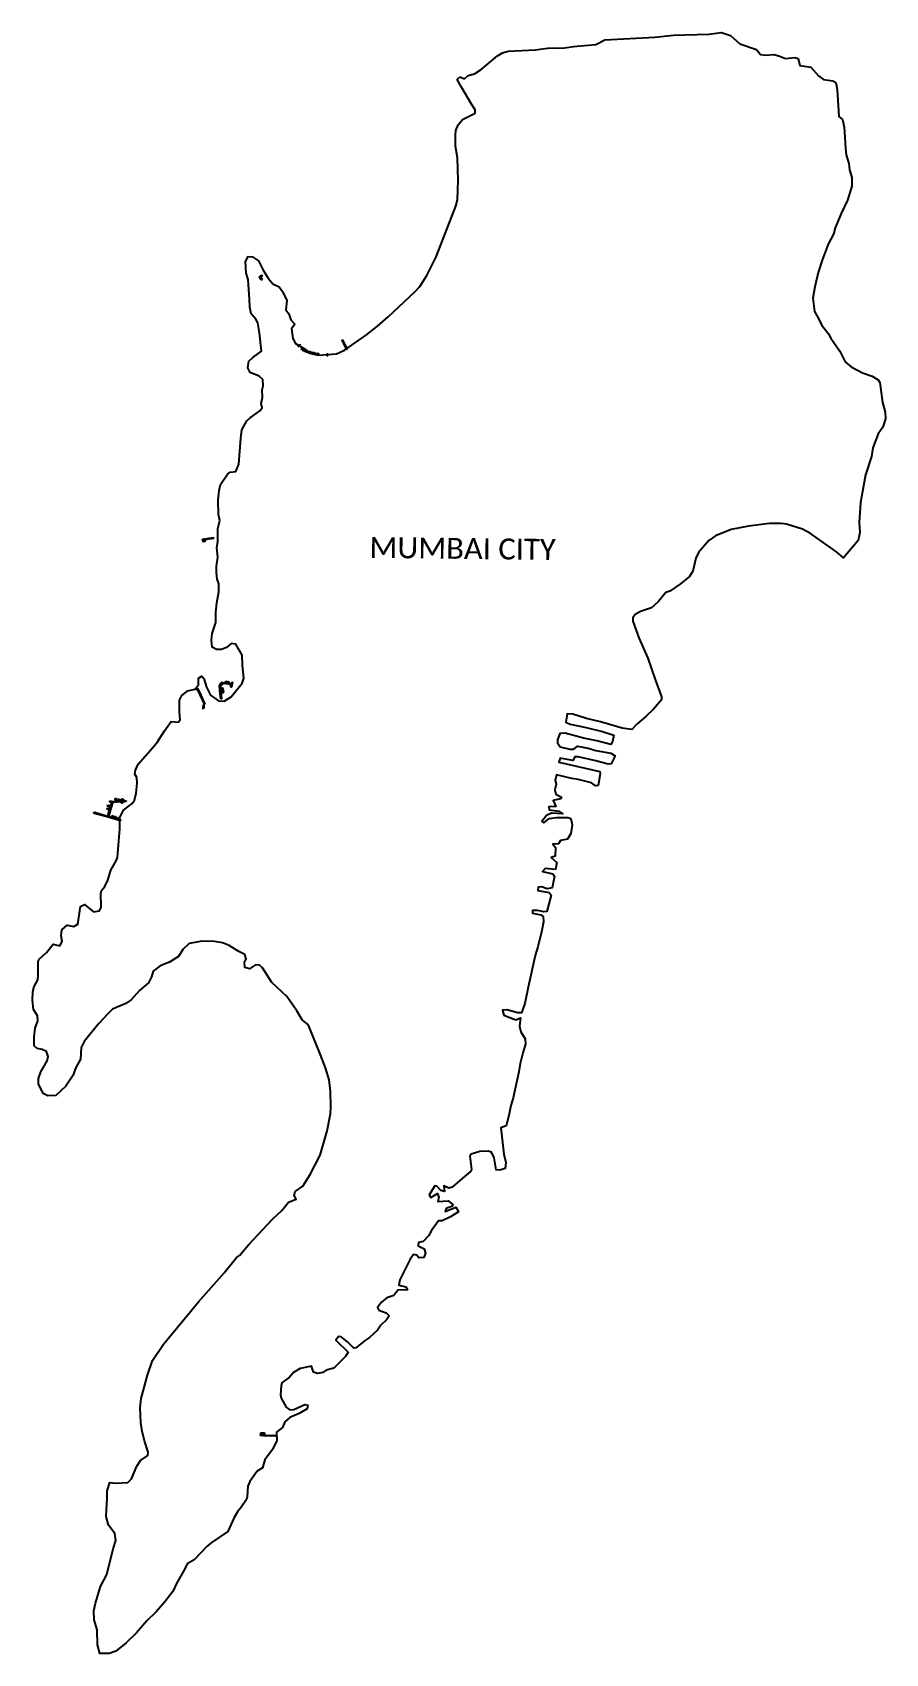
# Model space of a CAD drawing. Header units: metres. Extents: x 267365 to 277461, y 2088854 to 2108025.
import ezdxf

# ---------------------------------------------------------------- set-up
doc = ezdxf.new("R2010")
doc.units = ezdxf.units.M
doc.header["$MEASUREMENT"] = 0
for name, color, linetype in [('JETTY', 51, 'Continuous'), ('JETTY HATCH', 200, 'Continuous'), ('village', 3, 'Continuous'), ('VILLAGE NAME', 250, 'Continuous')]:
    doc.layers.add(name, color=color, linetype=linetype)
doc.styles.get("Standard").update_dxf_attribs({"font": 'arial.ttf'})

msp = doc.modelspace()

# ---------------------------------------------------------------- texts
at = {"layer": 'VILLAGE NAME', "insert": (271355, 2102059), "char_height": 247.63, "attachment_point": 1, "rotation": 359.3415}
msp.add_mtext_dynamic_manual_height_columns('{\\fCalibri|b0|i0|c0|p34;MUMBAI CITY}', width=3307.61, gutter_width=1238, heights=[554], dxfattribs=at)

# ---------------------------------------------------------------- linework, layer by layer
at = {"layer": 'JETTY'}
for p, q in [((270052, 2105133), (270081, 2105155)), ((270073, 2105100), (270052, 2105133)), ((270086, 2105148), (270066, 2105135)), ((270066, 2105135), (270082, 2105103)), ((270082, 2105103), (270073, 2105100)), ((270081, 2105155), (270086, 2105148)), ((270509, 2104311), (270530, 2104330)), ((270511, 2104309), (270509, 2104311)), ((270531, 2104328), (270511, 2104309)), ((270528, 2104332), (270530, 2104333)), ((270530, 2104330), (270528, 2104332)), ((270530, 2104333), (270534, 2104327)), ((270533, 2104326), (270531, 2104328)), ((270534, 2104327), (270533, 2104326)), ((270556, 2104288), (270549, 2104278)), ((270549, 2104278), (270550, 2104276)), ((270550, 2104276), (270558, 2104286)), ((270555, 2104291), (270554, 2104289)), ((270554, 2104289), (270556, 2104288)), ((270563, 2104286), (270554, 2104274)), ((270554, 2104274), (270555, 2104272)), ((270561, 2104287), (270555, 2104291)), ((270555, 2104272), (270564, 2104283)), ((270558, 2104286), (270560, 2104286)), ((270567, 2104280), (270559, 2104268)), ((270559, 2104268), (270561, 2104267)), ((270560, 2104286), (270561, 2104287)), ((270561, 2104267), (270568, 2104279)), ((270567, 2104284), (270563, 2104286)), ((270564, 2104283), (270566, 2104282)), ((270566, 2104282), (270567, 2104284)), ((270566, 2104264), (270574, 2104282)), ((270568, 2104263), (270566, 2104264)), ((270568, 2104282), (270567, 2104280)), ((270567, 2104280), (270567, 2104280)), ((270570, 2104280), (270568, 2104282)), ((270575, 2104280), (270568, 2104263)), ((270568, 2104279), (270570, 2104278)), ((270570, 2104278), (270570, 2104280)), ((270573, 2104282), (270574, 2104284)), ((270574, 2104282), (270573, 2104282)), ((270574, 2104284), (270578, 2104281)), ((270578, 2104279), (270575, 2104280)), ((270576, 2104256), (270586, 2104277)), ((270578, 2104255), (270576, 2104256)), ((270578, 2104281), (270578, 2104279)), ((270588, 2104276), (270578, 2104255)), ((270584, 2104278), (270585, 2104280)), ((270586, 2104277), (270584, 2104278)), ((270585, 2104280), (270591, 2104277)), ((270590, 2104275), (270588, 2104276)), ((270588, 2104250), (270597, 2104266)), ((270590, 2104249), (270588, 2104250)), ((270591, 2104277), (270590, 2104275)), ((270598, 2104264), (270590, 2104249)), ((270595, 2104267), (270596, 2104269)), ((270597, 2104266), (270595, 2104267)), ((270596, 2104269), (270602, 2104265)), ((270601, 2104264), (270598, 2104264)), ((270600, 2104246), (270607, 2104262)), ((270602, 2104244), (270600, 2104246)), ((270602, 2104265), (270601, 2104264)), ((270609, 2104261), (270602, 2104244)), ((270605, 2104264), (270606, 2104265)), ((270607, 2104262), (270605, 2104264)), ((270606, 2104265), (270612, 2104262)), ((270611, 2104260), (270609, 2104261)), ((270612, 2104262), (270611, 2104260)), ((270616, 2104238), (270619, 2104256)), ((270618, 2104237), (270616, 2104238)), ((270617, 2104256), (270618, 2104258)), ((270619, 2104256), (270617, 2104256)), ((270618, 2104258), (270624, 2104256)), ((270621, 2104254), (270618, 2104237)), ((270624, 2104254), (270621, 2104254)), ((270624, 2104256), (270624, 2104254)), ((270638, 2104232), (270642, 2104249)), ((270640, 2104231), (270638, 2104232)), ((270640, 2104250), (270640, 2104251)), ((270640, 2104251), (270647, 2104250)), ((270642, 2104249), (270640, 2104250)), ((270644, 2104249), (270640, 2104231)), ((270647, 2104249), (270644, 2104249)), ((270645, 2104229), (270650, 2104246)), ((270647, 2104228), (270645, 2104229)), ((270647, 2104250), (270647, 2104249)), ((270652, 2104245), (270647, 2104228)), ((270648, 2104247), (270648, 2104249)), ((270648, 2104249), (270655, 2104247)), ((270650, 2104246), (270648, 2104247)), ((270654, 2104245), (270652, 2104245)), ((270655, 2104247), (270654, 2104245)), ((270660, 2104244), (270660, 2104245)), ((270660, 2104245), (270667, 2104244)), ((270663, 2104243), (270660, 2104244)), ((270660, 2104226), (270663, 2104243)), ((270661, 2104226), (270660, 2104226)), ((270664, 2104243), (270661, 2104226)), ((270667, 2104243), (270664, 2104243)), ((270667, 2104244), (270667, 2104243)), ((270678, 2104240), (270679, 2104241)), ((270681, 2104239), (270678, 2104240)), ((270678, 2104222), (270681, 2104239)), ((270680, 2104222), (270678, 2104222)), ((270679, 2104241), (270685, 2104240)), ((270683, 2104239), (270680, 2104222)), ((270685, 2104238), (270683, 2104239)), ((270685, 2104240), (270685, 2104238)), ((270694, 2104238), (270694, 2104240)), ((270694, 2104240), (270701, 2104240)), ((270695, 2104220), (270697, 2104238)), ((270697, 2104238), (270694, 2104238)), ((270697, 2104219), (270695, 2104220)), ((270699, 2104238), (270697, 2104219)), ((270701, 2104238), (270699, 2104238)), ((270701, 2104240), (270701, 2104238)), ((270705, 2104233), (270705, 2104235)), ((270705, 2104235), (270712, 2104234)), ((270708, 2104233), (270705, 2104233)), ((270706, 2104218), (270708, 2104233)), ((270708, 2104217), (270706, 2104218)), ((270710, 2104232), (270708, 2104217)), ((270712, 2104232), (270710, 2104232)), ((270712, 2104234), (270712, 2104232)), ((270733, 2104229), (270734, 2104230)), ((270736, 2104228), (270733, 2104229)), ((270734, 2104230), (270741, 2104229)), ((270734, 2104212), (270736, 2104228)), ((270736, 2104211), (270734, 2104212)), ((270738, 2104227), (270736, 2104211)), ((270740, 2104227), (270738, 2104227)), ((270741, 2104229), (270740, 2104227)), ((270745, 2104226), (270745, 2104228)), ((270745, 2104228), (270752, 2104227)), ((270747, 2104226), (270745, 2104226)), ((270746, 2104211), (270747, 2104226)), ((270749, 2104226), (270748, 2104211)), ((270751, 2104225), (270749, 2104226)), ((270752, 2104227), (270751, 2104225)), ((270849, 2104220), (270849, 2104222)), ((270849, 2104222), (270852, 2104222)), ((270851, 2104220), (270849, 2104220)), ((270853, 2104199), (270851, 2104220)), ((270852, 2104222), (270854, 2104223)), ((270855, 2104221), (270853, 2104220)), ((270853, 2104220), (270855, 2104199)), ((270854, 2104223), (270855, 2104221)), ((271029, 2104386), (271033, 2104388)), ((271035, 2104375), (271029, 2104386)), ((271033, 2104388), (271091, 2104276)), ((271087, 2104274), (271035, 2104375)), ((271091, 2104276), (271087, 2104274)), ((270748, 2104211), (270746, 2104211)), ((270855, 2104199), (270853, 2104199)), ((269379, 2102032), (269505, 2102052)), ((269384, 2102001), (269379, 2102032)), ((269411, 2102005), (269384, 2102001)), ((269507, 2102041), (269407, 2102027)), ((269407, 2102027), (269411, 2102005)), ((269505, 2102052), (269507, 2102041)), ((269298, 2100262), (269318, 2100270)), ((269301, 2100252), (269298, 2100262)), ((269317, 2100257), (269301, 2100252)), ((269350, 2100192), (269317, 2100257)), ((269318, 2100270), (269342, 2100223)), ((269342, 2100223), (269403, 2100089)), ((269377, 2100134), (269350, 2100192)), ((269579, 2100301), (269592, 2100314)), ((269584, 2100237), (269579, 2100301)), ((269593, 2100142), (269584, 2100237)), ((269586, 2100321), (269595, 2100330)), ((269592, 2100314), (269586, 2100321)), ((269623, 2100327), (269589, 2100299)), ((269589, 2100299), (269591, 2100245)), ((269591, 2100245), (269611, 2100246)), ((269610, 2100234), (269593, 2100233)), ((269593, 2100233), (269603, 2100144)), ((269595, 2100330), (269603, 2100321)), ((269600, 2100334), (269609, 2100341)), ((269606, 2100326), (269600, 2100334)), ((269603, 2100321), (269606, 2100326)), ((269608, 2100271), (269620, 2100272)), ((269611, 2100246), (269608, 2100271)), ((269609, 2100341), (269616, 2100333)), ((269613, 2100216), (269610, 2100234)), ((269626, 2100218), (269613, 2100216)), ((269616, 2100333), (269620, 2100336)), ((269620, 2100336), (269645, 2100333)), ((269620, 2100272), (269626, 2100218)), ((269718, 2100313), (269623, 2100327)), ((269645, 2100333), (269648, 2100350)), ((269648, 2100350), (269660, 2100349)), ((269660, 2100349), (269657, 2100331)), ((269657, 2100331), (269669, 2100329)), ((269669, 2100329), (269671, 2100349)), ((269671, 2100349), (269690, 2100347)), ((269690, 2100347), (269687, 2100327)), ((269687, 2100327), (269717, 2100322)), ((269710, 2100285), (269718, 2100313)), ((269721, 2100283), (269710, 2100285)), ((269717, 2100322), (269723, 2100329)), ((269734, 2100341), (269721, 2100283)), ((269723, 2100329), (269726, 2100342)), ((269726, 2100342), (269734, 2100341)), ((269396, 2100091), (269377, 2100134)), ((269377, 2100030), (269380, 2100033)), ((269386, 2100026), (269377, 2100030)), ((269380, 2100033), (269382, 2100032)), ((269382, 2100032), (269385, 2100036)), ((269385, 2100036), (269388, 2100042)), ((269394, 2100042), (269386, 2100026)), ((269387, 2100049), (269389, 2100062)), ((269388, 2100042), (269387, 2100049)), ((269389, 2100062), (269393, 2100077)), ((269391, 2100079), (269396, 2100091)), ((269393, 2100077), (269391, 2100079)), ((269398, 2100080), (269394, 2100062)), ((269394, 2100062), (269394, 2100042)), ((269406, 2100082), (269398, 2100080)), ((269403, 2100089), (269406, 2100082)), ((269603, 2100144), (269593, 2100142)), ((268249, 2098838), (268255, 2098854)), ((268252, 2098874), (268258, 2098888)), ((268289, 2098866), (268252, 2098874)), ((268255, 2098854), (268260, 2098852)), ((268258, 2098888), (268293, 2098878)), ((268260, 2098852), (268259, 2098848)), ((268259, 2098848), (268282, 2098841)), ((268280, 2098924), (268283, 2098937)), ((268304, 2098917), (268280, 2098924)), ((268282, 2098841), (268289, 2098866)), ((268283, 2098937), (268308, 2098930)), ((268317, 2098922), (268290, 2098834)), ((268293, 2098878), (268304, 2098917)), ((268308, 2098930), (268348, 2098932)), ((268419, 2098927), (268317, 2098922)), ((268348, 2098932), (268346, 2098964)), ((268346, 2098964), (268359, 2098964)), ((268359, 2098964), (268360, 2098933)), ((268360, 2098933), (268382, 2098934)), ((268382, 2098934), (268380, 2098957)), ((268380, 2098957), (268393, 2098957)), ((268393, 2098957), (268393, 2098935)), ((268393, 2098935), (268416, 2098936)), ((268416, 2098936), (268414, 2098958)), ((268414, 2098958), (268426, 2098958)), ((268420, 2098909), (268419, 2098927)), ((268433, 2098909), (268420, 2098909)), ((268426, 2098958), (268428, 2098936)), ((268428, 2098936), (268433, 2098937)), ((268431, 2098958), (268443, 2098959)), ((268433, 2098937), (268431, 2098958)), ((268476, 2098929), (268432, 2098928)), ((268432, 2098928), (268433, 2098909)), ((268443, 2098959), (268446, 2098938)), ((268446, 2098938), (268476, 2098939)), ((268476, 2098939), (268476, 2098929)), ((268092, 2098793), (268097, 2098805)), ((268101, 2098788), (268092, 2098793)), ((268097, 2098805), (268258, 2098755)), ((268261, 2098744), (268101, 2098788)), ((268279, 2098830), (268249, 2098838)), ((268258, 2098755), (268279, 2098830)), ((268406, 2098703), (268261, 2098744)), ((268290, 2098834), (268268, 2098759)), ((268268, 2098759), (268279, 2098756)), ((268279, 2098756), (268278, 2098749)), ((268278, 2098749), (268311, 2098739)), ((268305, 2098744), (268312, 2098763)), ((268312, 2098742), (268305, 2098744)), ((268311, 2098739), (268312, 2098742)), ((268312, 2098763), (268329, 2098758)), ((268329, 2098758), (268323, 2098736)), ((268323, 2098736), (268339, 2098731)), ((268339, 2098731), (268345, 2098753)), ((268345, 2098753), (268356, 2098750)), ((268356, 2098750), (268350, 2098729)), ((268350, 2098729), (268377, 2098720)), ((268377, 2098720), (268384, 2098741)), ((268384, 2098741), (268393, 2098739)), ((268393, 2098739), (268389, 2098717)), ((268389, 2098717), (268409, 2098712)), ((268409, 2098712), (268406, 2098703)), ((270066, 2091431), (270067, 2091465)), ((270107, 2091430), (270066, 2091431)), ((270067, 2091465), (270110, 2091463)), ((270250, 2091429), (270107, 2091430)), ((270110, 2091463), (270111, 2091434)), ((270111, 2091434), (270252, 2091434)), ((270254, 2091429), (270250, 2091429)), ((270252, 2091434), (270254, 2091433)), ((270254, 2091433), (270255, 2091431)), ((270255, 2091431), (270254, 2091429))]:
    msp.add_line(p, q, dxfattribs=at)
at = {"layer": 'JETTY HATCH', "linetype": 'Continuous'}
for p, q in [((270053, 2105132), (270058, 2105138)), ((270078, 2105111), (270054, 2105135)), ((270081, 2105103), (270054, 2105130)), ((270055, 2105129), (270077, 2105152)), ((270057, 2105126), (270083, 2105152)), ((270072, 2105122), (270057, 2105137)), ((270059, 2105123), (270067, 2105132)), ((270066, 2105134), (270060, 2105140)), ((270061, 2105120), (270069, 2105128)), ((270069, 2105137), (270063, 2105142)), ((270063, 2105116), (270071, 2105125)), ((270077, 2105101), (270064, 2105115)), ((270065, 2105113), (270073, 2105121)), ((270072, 2105139), (270066, 2105144)), ((270067, 2105110), (270075, 2105118)), ((270069, 2105107), (270077, 2105114)), ((270075, 2105141), (270070, 2105146)), ((270071, 2105103), (270078, 2105111)), ((270078, 2105143), (270073, 2105149)), ((270073, 2105100), (270080, 2105107)), ((270074, 2105100), (270073, 2105101)), ((270081, 2105145), (270076, 2105151)), ((270084, 2105147), (270079, 2105153)), ((270081, 2105103), (270082, 2105104)), ((270082, 2105146), (270085, 2105149)), ((270509, 2104311), (270510, 2104312)), ((270510, 2104310), (270528, 2104328)), ((270512, 2104310), (270510, 2104312)), ((270512, 2104311), (270511, 2104313)), ((270513, 2104312), (270512, 2104313)), ((270514, 2104313), (270513, 2104314)), ((270514, 2104313), (270532, 2104330)), ((270515, 2104314), (270514, 2104315)), ((270517, 2104315), (270515, 2104317)), ((270516, 2104314), (270515, 2104316)), ((270518, 2104316), (270516, 2104318)), ((270519, 2104317), (270517, 2104318)), ((270520, 2104318), (270518, 2104319)), ((270521, 2104319), (270519, 2104320)), ((270522, 2104319), (270520, 2104321)), ((270523, 2104320), (270521, 2104322)), ((270524, 2104321), (270522, 2104323)), ((270524, 2104322), (270523, 2104324)), ((270525, 2104323), (270524, 2104324)), ((270526, 2104324), (270525, 2104325)), ((270527, 2104325), (270526, 2104326)), ((270528, 2104325), (270527, 2104327)), ((270530, 2104327), (270528, 2104329)), ((270529, 2104326), (270528, 2104328)), ((270529, 2104331), (270530, 2104332)), ((270534, 2104327), (270529, 2104332)), ((270531, 2104328), (270529, 2104329)), ((270532, 2104330), (270530, 2104333)), ((270530, 2104330), (270531, 2104331)), ((270531, 2104328), (270533, 2104329)), ((270532, 2104327), (270534, 2104328)), ((270533, 2104326), (270534, 2104327)), ((270549, 2104279), (270559, 2104288)), ((270549, 2104277), (270554, 2104282)), ((270550, 2104277), (270549, 2104278)), ((270552, 2104279), (270550, 2104280)), ((270551, 2104278), (270550, 2104279)), ((270553, 2104280), (270551, 2104281)), ((270553, 2104281), (270552, 2104282)), ((270555, 2104283), (270553, 2104284)), ((270554, 2104282), (270553, 2104283)), ((270554, 2104289), (270556, 2104290)), ((270556, 2104284), (270554, 2104285)), ((270554, 2104273), (270564, 2104283)), ((270556, 2104273), (270554, 2104274)), ((270555, 2104288), (270557, 2104290)), ((270558, 2104286), (270555, 2104290)), ((270555, 2104286), (270558, 2104289)), ((270556, 2104285), (270555, 2104286)), ((270556, 2104274), (270555, 2104275)), ((270557, 2104286), (270556, 2104287)), ((270556, 2104277), (270565, 2104285)), ((270557, 2104275), (270556, 2104276)), ((270560, 2104286), (270557, 2104290)), ((270559, 2104277), (270557, 2104278)), ((270558, 2104276), (270557, 2104277)), ((270560, 2104278), (270558, 2104279)), ((270559, 2104286), (270560, 2104288)), ((270561, 2104279), (270559, 2104280)), ((270562, 2104281), (270560, 2104282)), ((270561, 2104280), (270560, 2104281)), ((270560, 2104268), (270565, 2104273)), ((270561, 2104267), (270560, 2104269)), ((270561, 2104284), (270564, 2104286)), ((270563, 2104282), (270561, 2104283)), ((270563, 2104270), (270561, 2104271)), ((270562, 2104269), (270561, 2104270)), ((270561, 2104267), (270562, 2104268)), ((270564, 2104283), (270562, 2104284)), ((270562, 2104272), (270568, 2104278)), ((270563, 2104271), (270562, 2104272)), ((270566, 2104282), (270563, 2104285)), ((270565, 2104273), (270563, 2104274)), ((270564, 2104272), (270563, 2104273)), ((270567, 2104283), (270564, 2104286)), ((270564, 2104283), (270566, 2104285)), ((270565, 2104274), (270564, 2104275)), ((270565, 2104282), (270567, 2104284)), ((270566, 2104275), (270565, 2104276)), ((270566, 2104278), (270569, 2104281)), ((270567, 2104277), (270566, 2104278)), ((270567, 2104276), (270566, 2104277)), ((270566, 2104264), (270570, 2104268)), ((270567, 2104264), (270566, 2104264)), ((270567, 2104280), (270568, 2104281)), ((270570, 2104278), (270567, 2104281)), ((270568, 2104278), (270567, 2104279)), ((270567, 2104267), (270571, 2104270)), ((270569, 2104265), (270567, 2104267)), ((270568, 2104264), (270567, 2104265)), ((270570, 2104268), (270568, 2104269)), ((270569, 2104266), (270568, 2104268)), ((270568, 2104263), (270569, 2104265)), ((270569, 2104279), (270570, 2104280)), ((270570, 2104280), (270569, 2104280)), ((270569, 2104270), (270572, 2104273)), ((270571, 2104270), (270569, 2104272)), ((270570, 2104269), (270569, 2104270)), ((270570, 2104273), (270573, 2104276)), ((270571, 2104271), (270570, 2104273)), ((270572, 2104274), (270571, 2104275)), ((270572, 2104273), (270571, 2104274)), ((270572, 2104276), (270575, 2104279)), ((270574, 2104276), (270572, 2104278)), ((270573, 2104275), (270572, 2104277)), ((270573, 2104279), (270576, 2104282)), ((270573, 2104282), (270573, 2104282)), ((270575, 2104279), (270573, 2104280)), ((270574, 2104278), (270573, 2104279)), ((270574, 2104284), (270574, 2104284)), ((270574, 2104282), (270575, 2104283)), ((270578, 2104279), (270574, 2104283)), ((270575, 2104280), (270574, 2104281)), ((270575, 2104280), (270577, 2104282)), ((270577, 2104255), (270576, 2104256)), ((270577, 2104280), (270578, 2104281)), ((270577, 2104257), (270580, 2104260)), ((270577, 2104255), (270579, 2104257)), ((270578, 2104256), (270577, 2104257)), ((270578, 2104280), (270578, 2104281)), ((270578, 2104260), (270582, 2104264)), ((270579, 2104258), (270578, 2104260)), ((270579, 2104257), (270578, 2104258)), ((270581, 2104261), (270579, 2104262)), ((270580, 2104259), (270579, 2104261)), ((270580, 2104263), (270584, 2104267)), ((270582, 2104263), (270580, 2104264)), ((270581, 2104262), (270580, 2104263)), ((270581, 2104266), (270585, 2104270)), ((270583, 2104265), (270581, 2104267)), ((270582, 2104264), (270581, 2104266)), ((270584, 2104268), (270582, 2104269)), ((270583, 2104267), (270582, 2104268)), ((270583, 2104270), (270587, 2104274)), ((270584, 2104269), (270583, 2104270)), ((270584, 2104278), (270585, 2104279)), ((270584, 2104273), (270589, 2104278)), ((270585, 2104278), (270584, 2104278)), ((270586, 2104271), (270584, 2104273)), ((270585, 2104270), (270584, 2104272)), ((270585, 2104277), (270587, 2104279)), ((270589, 2104275), (270585, 2104279)), ((270587, 2104274), (270585, 2104275)), ((270586, 2104273), (270585, 2104274)), ((270586, 2104276), (270588, 2104278)), ((270587, 2104275), (270586, 2104277)), ((270590, 2104276), (270587, 2104279)), ((270588, 2104275), (270590, 2104277)), ((270589, 2104252), (270594, 2104257)), ((270589, 2104249), (270592, 2104253)), ((270591, 2104250), (270589, 2104252)), ((270590, 2104249), (270589, 2104251)), ((270591, 2104277), (270590, 2104278)), ((270590, 2104275), (270590, 2104275)), ((270592, 2104251), (270590, 2104253)), ((270590, 2104249), (270590, 2104249)), ((270591, 2104255), (270596, 2104260)), ((270593, 2104254), (270591, 2104255)), ((270592, 2104252), (270591, 2104254)), ((270594, 2104256), (270592, 2104257)), ((270593, 2104255), (270592, 2104256)), ((270593, 2104259), (270598, 2104264)), ((270595, 2104257), (270593, 2104259)), ((270596, 2104259), (270594, 2104261)), ((270595, 2104258), (270594, 2104260)), ((270595, 2104263), (270599, 2104267)), ((270596, 2104261), (270595, 2104262)), ((270596, 2104269), (270596, 2104269)), ((270596, 2104267), (270597, 2104268)), ((270600, 2104264), (270596, 2104268)), ((270598, 2104263), (270596, 2104264)), ((270597, 2104262), (270596, 2104263)), ((270597, 2104266), (270598, 2104268)), ((270598, 2104264), (270597, 2104266)), ((270601, 2104265), (270598, 2104268)), ((270599, 2104264), (270601, 2104266)), ((270600, 2104264), (270602, 2104266)), ((270600, 2104246), (270604, 2104251)), ((270602, 2104246), (270600, 2104248)), ((270602, 2104244), (270600, 2104247)), ((270601, 2104249), (270606, 2104254)), ((270603, 2104248), (270601, 2104250)), ((270603, 2104247), (270601, 2104249)), ((270601, 2104245), (270603, 2104248)), ((270602, 2104252), (270607, 2104257)), ((270604, 2104250), (270602, 2104251)), ((270602, 2104244), (270602, 2104245)), ((270605, 2104252), (270603, 2104254)), ((270604, 2104251), (270603, 2104253)), ((270604, 2104255), (270608, 2104259)), ((270606, 2104255), (270604, 2104256)), ((270605, 2104253), (270604, 2104255)), ((270605, 2104264), (270606, 2104265)), ((270607, 2104263), (270605, 2104264)), ((270605, 2104259), (270610, 2104263)), ((270607, 2104257), (270605, 2104259)), ((270606, 2104256), (270605, 2104258)), ((270611, 2104260), (270606, 2104265)), ((270606, 2104263), (270607, 2104264)), ((270608, 2104260), (270606, 2104261)), ((270607, 2104258), (270606, 2104260)), ((270607, 2104262), (270609, 2104264)), ((270608, 2104261), (270607, 2104262)), ((270609, 2104261), (270611, 2104263)), ((270611, 2104261), (270610, 2104263)), ((270611, 2104260), (270611, 2104261)), ((270616, 2104238), (270619, 2104241)), ((270618, 2104237), (270616, 2104239)), ((270617, 2104244), (270620, 2104247)), ((270619, 2104241), (270617, 2104243)), ((270618, 2104256), (270620, 2104258)), ((270618, 2104251), (270621, 2104253)), ((270620, 2104246), (270618, 2104248)), ((270622, 2104254), (270619, 2104258)), ((270621, 2104251), (270619, 2104252)), ((270622, 2104254), (270624, 2104256)), ((270640, 2104232), (270638, 2104233)), ((270639, 2104236), (270642, 2104238)), ((270641, 2104235), (270639, 2104237)), ((270639, 2104234), (270641, 2104236)), ((270641, 2104234), (270639, 2104236)), ((270639, 2104232), (270641, 2104234)), ((270640, 2104233), (270639, 2104234)), ((270640, 2104251), (270640, 2104251)), ((270640, 2104249), (270642, 2104251)), ((270641, 2104249), (270640, 2104251)), ((270640, 2104241), (270643, 2104243)), ((270640, 2104238), (270642, 2104241)), ((270642, 2104240), (270640, 2104241)), ((270642, 2104238), (270640, 2104240)), ((270641, 2104237), (270640, 2104238)), ((270640, 2104231), (270640, 2104232)), ((270644, 2104249), (270641, 2104251)), ((270641, 2104245), (270644, 2104248)), ((270643, 2104244), (270641, 2104246)), ((270641, 2104243), (270643, 2104245)), ((270643, 2104243), (270641, 2104244)), ((270642, 2104241), (270641, 2104243)), ((270642, 2104249), (270643, 2104251)), ((270642, 2104248), (270645, 2104250)), ((270644, 2104247), (270642, 2104249)), ((270643, 2104246), (270642, 2104247)), ((270645, 2104249), (270644, 2104251)), ((270645, 2104249), (270646, 2104250)), ((270645, 2104230), (270648, 2104233)), ((270646, 2104229), (270645, 2104229)), ((270647, 2104249), (270646, 2104250)), ((270646, 2104232), (270649, 2104235)), ((270648, 2104231), (270646, 2104232)), ((270647, 2104229), (270646, 2104231)), ((270646, 2104229), (270647, 2104230)), ((270647, 2104235), (270650, 2104238)), ((270649, 2104235), (270647, 2104236)), ((270648, 2104233), (270647, 2104235)), ((270648, 2104232), (270647, 2104233)), ((270648, 2104247), (270650, 2104248)), ((270650, 2104246), (270648, 2104248)), ((270648, 2104238), (270650, 2104240)), ((270650, 2104238), (270648, 2104239)), ((270649, 2104236), (270648, 2104238)), ((270652, 2104245), (270649, 2104249)), ((270649, 2104246), (270651, 2104248)), ((270649, 2104243), (270652, 2104245)), ((270649, 2104240), (270651, 2104243)), ((270651, 2104242), (270649, 2104243)), ((270650, 2104240), (270649, 2104242)), ((270650, 2104239), (270649, 2104240)), ((270650, 2104245), (270652, 2104247)), ((270652, 2104244), (270650, 2104246)), ((270651, 2104243), (270650, 2104244)), ((270654, 2104245), (270652, 2104248)), ((270652, 2104245), (270654, 2104247)), ((270653, 2104245), (270654, 2104246)), ((270655, 2104247), (270654, 2104247)), ((270660, 2104245), (270661, 2104245)), ((270661, 2104244), (270660, 2104244)), ((270660, 2104231), (270662, 2104233)), ((270660, 2104229), (270662, 2104230)), ((270662, 2104229), (270660, 2104230)), ((270661, 2104227), (270660, 2104229)), ((270660, 2104226), (270662, 2104228)), ((270661, 2104226), (270660, 2104227)), ((270661, 2104244), (270662, 2104245)), ((270664, 2104242), (270661, 2104245)), ((270661, 2104235), (270663, 2104237)), ((270663, 2104235), (270661, 2104236)), ((270661, 2104233), (270663, 2104235)), ((270662, 2104233), (270661, 2104235)), ((270662, 2104232), (270661, 2104233)), ((270662, 2104230), (270661, 2104232)), ((270661, 2104226), (270661, 2104226)), ((270662, 2104243), (270664, 2104245)), ((270662, 2104242), (270665, 2104245)), ((270662, 2104239), (270664, 2104241)), ((270664, 2104239), (270662, 2104241)), ((270662, 2104237), (270664, 2104239)), ((270663, 2104238), (270662, 2104239)), ((270663, 2104236), (270662, 2104238)), ((270666, 2104243), (270663, 2104245)), ((270664, 2104241), (270663, 2104242)), ((270665, 2104243), (270667, 2104244)), ((270667, 2104243), (270666, 2104244)), ((270678, 2104224), (270681, 2104226)), ((270680, 2104223), (270678, 2104225)), ((270678, 2104222), (270680, 2104224)), ((270679, 2104222), (270678, 2104223)), ((270679, 2104240), (270679, 2104241)), ((270680, 2104239), (270679, 2104240)), ((270679, 2104230), (270682, 2104233)), ((270679, 2104228), (270682, 2104231)), ((270681, 2104229), (270679, 2104231)), ((270681, 2104227), (270679, 2104229)), ((270679, 2104226), (270681, 2104228)), ((270681, 2104226), (270679, 2104228)), ((270680, 2104224), (270679, 2104226)), ((270680, 2104239), (270681, 2104241)), ((270683, 2104238), (270680, 2104241)), ((270680, 2104237), (270684, 2104240)), ((270680, 2104234), (270683, 2104237)), ((270682, 2104235), (270680, 2104237)), ((270680, 2104232), (270682, 2104235)), ((270682, 2104233), (270680, 2104235)), ((270682, 2104232), (270680, 2104234)), ((270681, 2104230), (270680, 2104232)), ((270680, 2104222), (270680, 2104222)), ((270681, 2104239), (270683, 2104241)), ((270683, 2104236), (270681, 2104238)), ((270684, 2104238), (270682, 2104241)), ((270684, 2104238), (270685, 2104240)), ((270685, 2104239), (270684, 2104240)), ((270694, 2104240), (270695, 2104240)), ((270695, 2104238), (270694, 2104239)), ((270695, 2104238), (270696, 2104240)), ((270696, 2104238), (270695, 2104240)), ((270695, 2104225), (270697, 2104227)), ((270695, 2104223), (270697, 2104225)), ((270697, 2104224), (270695, 2104225)), ((270697, 2104222), (270695, 2104224)), ((270695, 2104221), (270697, 2104223)), ((270697, 2104220), (270695, 2104222)), ((270695, 2104219), (270697, 2104221)), ((270696, 2104219), (270695, 2104220)), ((270696, 2104238), (270698, 2104240)), ((270699, 2104238), (270696, 2104240)), ((270696, 2104235), (270699, 2104237)), ((270696, 2104233), (270698, 2104235)), ((270698, 2104233), (270696, 2104235)), ((270696, 2104231), (270698, 2104233)), ((270698, 2104232), (270696, 2104233)), ((270698, 2104230), (270696, 2104232)), ((270696, 2104229), (270698, 2104231)), ((270698, 2104228), (270696, 2104230)), ((270696, 2104227), (270698, 2104229)), ((270697, 2104227), (270696, 2104228)), ((270697, 2104225), (270696, 2104227)), ((270697, 2104237), (270700, 2104240)), ((270698, 2104236), (270697, 2104238)), ((270698, 2104235), (270697, 2104237)), ((270700, 2104238), (270698, 2104240)), ((270699, 2104238), (270701, 2104240)), ((270701, 2104239), (270700, 2104240)), ((270705, 2104233), (270707, 2104235)), ((270708, 2104233), (270705, 2104235)), ((270705, 2104233), (270705, 2104233)), ((270706, 2104222), (270709, 2104224)), ((270706, 2104220), (270708, 2104222)), ((270708, 2104220), (270706, 2104221)), ((270706, 2104218), (270708, 2104220)), ((270708, 2104218), (270706, 2104220)), ((270707, 2104218), (270706, 2104218)), ((270707, 2104233), (270708, 2104234)), ((270710, 2104232), (270707, 2104234)), ((270707, 2104228), (270709, 2104230)), ((270709, 2104227), (270707, 2104229)), ((270707, 2104226), (270709, 2104228)), ((270709, 2104226), (270707, 2104228)), ((270707, 2104224), (270709, 2104226)), ((270709, 2104224), (270707, 2104226)), ((270708, 2104223), (270707, 2104225)), ((270708, 2104221), (270707, 2104223)), ((270707, 2104217), (270708, 2104218)), ((270708, 2104232), (270710, 2104234)), ((270708, 2104230), (270711, 2104234)), ((270709, 2104231), (270708, 2104232)), ((270709, 2104229), (270708, 2104231)), ((270712, 2104232), (270710, 2104234)), ((270711, 2104232), (270712, 2104233)), ((270712, 2104233), (270712, 2104234)), ((270734, 2104230), (270734, 2104230)), ((270734, 2104228), (270736, 2104230)), ((270735, 2104228), (270734, 2104230)), ((270734, 2104216), (270737, 2104219)), ((270737, 2104216), (270734, 2104218)), ((270734, 2104214), (270737, 2104217)), ((270736, 2104214), (270734, 2104216)), ((270734, 2104212), (270737, 2104215)), ((270736, 2104213), (270734, 2104215)), ((270736, 2104211), (270734, 2104213)), ((270735, 2104228), (270737, 2104230)), ((270738, 2104227), (270735, 2104230)), ((270735, 2104226), (270739, 2104229)), ((270735, 2104224), (270738, 2104227)), ((270737, 2104224), (270735, 2104226)), ((270735, 2104222), (270737, 2104225)), ((270737, 2104222), (270735, 2104224)), ((270735, 2104220), (270737, 2104223)), ((270737, 2104221), (270735, 2104223)), ((270735, 2104218), (270737, 2104221)), ((270737, 2104219), (270735, 2104221)), ((270737, 2104217), (270735, 2104220)), ((270735, 2104212), (270736, 2104213)), ((270738, 2104226), (270736, 2104227)), ((270739, 2104227), (270737, 2104230)), ((270738, 2104227), (270740, 2104229)), ((270740, 2104228), (270739, 2104229)), ((270740, 2104227), (270740, 2104228)), ((270745, 2104227), (270746, 2104228)), ((270746, 2104226), (270745, 2104227)), ((270746, 2104226), (270748, 2104228)), ((270749, 2104225), (270746, 2104228)), ((270746, 2104218), (270749, 2104220)), ((270746, 2104216), (270748, 2104218)), ((270748, 2104216), (270746, 2104218)), ((270748, 2104215), (270746, 2104217)), ((270746, 2104214), (270748, 2104216)), ((270748, 2104213), (270746, 2104215)), ((270746, 2104212), (270748, 2104214)), ((270748, 2104211), (270746, 2104213)), ((270747, 2104211), (270746, 2104212)), ((270747, 2104225), (270749, 2104228)), ((270747, 2104223), (270749, 2104226)), ((270749, 2104223), (270747, 2104225)), ((270747, 2104222), (270749, 2104224)), ((270749, 2104221), (270747, 2104223)), ((270747, 2104220), (270749, 2104222)), ((270749, 2104220), (270747, 2104222)), ((270748, 2104218), (270747, 2104220)), ((270747, 2104211), (270748, 2104212)), ((270750, 2104226), (270748, 2104228)), ((270749, 2104226), (270751, 2104227)), ((270751, 2104226), (270750, 2104228)), ((270751, 2104225), (270751, 2104226)), ((270849, 2104221), (270850, 2104222)), ((270849, 2104220), (270852, 2104222)), ((270853, 2104218), (270849, 2104222)), ((270849, 2104220), (270849, 2104221)), ((270851, 2104219), (270854, 2104223)), ((270853, 2104220), (270851, 2104222)), ((270851, 2104218), (270853, 2104220)), ((270851, 2104216), (270853, 2104218)), ((270853, 2104216), (270851, 2104218)), ((270851, 2104215), (270853, 2104217)), ((270853, 2104214), (270851, 2104216)), ((270851, 2104213), (270853, 2104215)), ((270854, 2104212), (270851, 2104214)), ((270854, 2104210), (270851, 2104212)), ((270854, 2104221), (270852, 2104222)), ((270852, 2104212), (270854, 2104213)), ((270852, 2104210), (270854, 2104212)), ((270855, 2104222), (270853, 2104223)), ((270854, 2104221), (270855, 2104222)), ((271029, 2104385), (271030, 2104387)), ((271037, 2104380), (271031, 2104387)), ((271031, 2104382), (271034, 2104385)), ((271043, 2104369), (271032, 2104381)), ((271033, 2104378), (271036, 2104382)), ((271034, 2104375), (271038, 2104378)), ((271036, 2104371), (271040, 2104375)), ((271048, 2104358), (271037, 2104370)), ((271038, 2104368), (271042, 2104371)), ((271040, 2104364), (271043, 2104368)), ((271042, 2104361), (271045, 2104364)), ((271043, 2104357), (271047, 2104361)), ((271054, 2104347), (271043, 2104359)), ((271045, 2104354), (271049, 2104358)), ((271047, 2104350), (271051, 2104354)), ((271049, 2104347), (271052, 2104351)), ((271060, 2104337), (271049, 2104348)), ((271051, 2104343), (271054, 2104347)), ((271053, 2104340), (271056, 2104344)), ((271054, 2104337), (271058, 2104340)), ((271065, 2104326), (271054, 2104337)), ((271056, 2104333), (271060, 2104337)), ((271058, 2104330), (271061, 2104333)), ((271060, 2104326), (271063, 2104330)), ((271071, 2104315), (271060, 2104326)), ((271062, 2104323), (271065, 2104326)), ((271063, 2104319), (271067, 2104323)), ((271065, 2104316), (271069, 2104319)), ((271077, 2104304), (271066, 2104314)), ((271067, 2104312), (271071, 2104316)), ((271069, 2104309), (271072, 2104312)), ((271071, 2104305), (271074, 2104309)), ((271072, 2104302), (271076, 2104305)), ((271082, 2104293), (271072, 2104303)), ((271074, 2104298), (271078, 2104302)), ((271076, 2104295), (271080, 2104298)), ((271088, 2104282), (271077, 2104292)), ((271078, 2104291), (271081, 2104295)), ((271080, 2104288), (271083, 2104291)), ((271082, 2104284), (271085, 2104288)), ((271083, 2104281), (271087, 2104284)), ((271089, 2104275), (271083, 2104281)), ((271085, 2104277), (271089, 2104281)), ((271088, 2104275), (271090, 2104277)), ((270736, 2104211), (270736, 2104211)), ((270852, 2104208), (270854, 2104210)), ((270854, 2104208), (270852, 2104210)), ((270852, 2104207), (270854, 2104209)), ((270855, 2104206), (270852, 2104208)), ((270852, 2104205), (270854, 2104207)), ((270855, 2104204), (270852, 2104206)), ((270855, 2104202), (270852, 2104204)), ((270853, 2104204), (270855, 2104206)), ((270853, 2104202), (270855, 2104204)), ((270853, 2104200), (270855, 2104203)), ((270855, 2104200), (270853, 2104202)), ((270853, 2104199), (270855, 2104201)), ((270854, 2104199), (270853, 2104200)), ((270855, 2104199), (270855, 2104199)), ((269379, 2102030), (269382, 2102033)), ((269404, 2102004), (269379, 2102029)), ((269380, 2102026), (269388, 2102034)), ((269399, 2102003), (269380, 2102022)), ((269381, 2102016), (269401, 2102036)), ((269381, 2102021), (269394, 2102035)), ((269409, 2102005), (269381, 2102033)), ((269395, 2102003), (269381, 2102016)), ((269382, 2102012), (269407, 2102037)), ((269390, 2102002), (269382, 2102010)), ((269383, 2102007), (269413, 2102038)), ((269383, 2102003), (269407, 2102026)), ((269385, 2102002), (269383, 2102004)), ((269411, 2102008), (269385, 2102033)), ((269388, 2102002), (269408, 2102022)), ((269409, 2102015), (269390, 2102034)), ((269394, 2102003), (269409, 2102017)), ((269408, 2102021), (269395, 2102035)), ((269408, 2102027), (269399, 2102035)), ((269400, 2102004), (269410, 2102013)), ((269413, 2102027), (269404, 2102036)), ((269406, 2102004), (269410, 2102009)), ((269407, 2102027), (269419, 2102039)), ((269417, 2102028), (269408, 2102037)), ((269422, 2102029), (269413, 2102038)), ((269414, 2102028), (269426, 2102040)), ((269426, 2102029), (269418, 2102038)), ((269420, 2102028), (269432, 2102040)), ((269431, 2102030), (269422, 2102039)), ((269426, 2102029), (269438, 2102041)), ((269436, 2102031), (269427, 2102040)), ((269440, 2102031), (269431, 2102040)), ((269432, 2102030), (269444, 2102042)), ((269445, 2102032), (269436, 2102041)), ((269438, 2102031), (269451, 2102043)), ((269450, 2102033), (269441, 2102042)), ((269445, 2102032), (269457, 2102044)), ((269454, 2102033), (269445, 2102042)), ((269459, 2102034), (269450, 2102043)), ((269451, 2102033), (269463, 2102045)), ((269464, 2102035), (269454, 2102044)), ((269457, 2102034), (269469, 2102046)), ((269468, 2102035), (269459, 2102045)), ((269463, 2102035), (269476, 2102047)), ((269473, 2102036), (269464, 2102045)), ((269478, 2102037), (269468, 2102046)), ((269469, 2102035), (269482, 2102048)), ((269482, 2102037), (269473, 2102047)), ((269475, 2102036), (269488, 2102049)), ((269487, 2102038), (269477, 2102047)), ((269482, 2102037), (269494, 2102050)), ((269491, 2102039), (269482, 2102048)), ((269496, 2102039), (269487, 2102049)), ((269488, 2102038), (269501, 2102051)), ((269501, 2102040), (269491, 2102049)), ((269494, 2102039), (269505, 2102050)), ((269505, 2102041), (269496, 2102050)), ((269506, 2102045), (269500, 2102051)), ((269500, 2102040), (269506, 2102046)), ((269506, 2102041), (269507, 2102041)), ((269299, 2100258), (269306, 2100265)), ((269304, 2100253), (269299, 2100258)), ((269300, 2100254), (269315, 2100269)), ((269308, 2100254), (269300, 2100263)), ((269312, 2100256), (269303, 2100264)), ((269304, 2100253), (269319, 2100268)), ((269316, 2100257), (269307, 2100266)), ((269328, 2100251), (269311, 2100267)), ((269312, 2100256), (269321, 2100264)), ((269322, 2100262), (269315, 2100269)), ((269318, 2100256), (269323, 2100261)), ((269334, 2100240), (269318, 2100255)), ((269319, 2100252), (269324, 2100257)), ((269321, 2100249), (269326, 2100254)), ((269323, 2100245), (269328, 2100250)), ((269339, 2100229), (269323, 2100244)), ((269325, 2100242), (269330, 2100247)), ((269327, 2100238), (269332, 2100243)), ((269328, 2100235), (269333, 2100240)), ((269344, 2100218), (269329, 2100233)), ((269330, 2100231), (269335, 2100236)), ((269332, 2100228), (269337, 2100233)), ((269334, 2100224), (269339, 2100229)), ((269349, 2100209), (269335, 2100223)), ((269336, 2100221), (269341, 2100226)), ((269337, 2100217), (269343, 2100222)), ((269339, 2100214), (269344, 2100219)), ((269353, 2100199), (269340, 2100212)), ((269341, 2100210), (269346, 2100215)), ((269343, 2100207), (269347, 2100211)), ((269345, 2100203), (269349, 2100208)), ((269346, 2100200), (269351, 2100204)), ((269357, 2100189), (269346, 2100201)), ((269348, 2100196), (269352, 2100200)), ((269350, 2100193), (269354, 2100197)), ((269362, 2100180), (269351, 2100190)), ((269352, 2100189), (269356, 2100193)), ((269353, 2100185), (269357, 2100189)), ((269355, 2100182), (269359, 2100186)), ((269579, 2100300), (269602, 2100322)), ((269589, 2100292), (269579, 2100301)), ((269580, 2100295), (269621, 2100336)), ((269580, 2100290), (269589, 2100299)), ((269589, 2100286), (269580, 2100296)), ((269580, 2100285), (269589, 2100294)), ((269589, 2100281), (269580, 2100290)), ((269589, 2100275), (269580, 2100284)), ((269581, 2100280), (269589, 2100288)), ((269581, 2100275), (269589, 2100283)), ((269590, 2100270), (269581, 2100279)), ((269581, 2100270), (269589, 2100278)), ((269590, 2100264), (269581, 2100273)), ((269589, 2100297), (269582, 2100304)), ((269582, 2100265), (269590, 2100273)), ((269582, 2100260), (269590, 2100268)), ((269590, 2100259), (269582, 2100267)), ((269582, 2100255), (269590, 2100263)), ((269590, 2100253), (269582, 2100262)), ((269591, 2100248), (269582, 2100256)), ((269583, 2100250), (269590, 2100258)), ((269583, 2100245), (269590, 2100253)), ((269600, 2100233), (269583, 2100250)), ((269583, 2100240), (269591, 2100248)), ((269595, 2100233), (269583, 2100245)), ((269593, 2100229), (269583, 2100239)), ((269584, 2100235), (269593, 2100245)), ((269584, 2100231), (269599, 2100245)), ((269594, 2100223), (269584, 2100233)), ((269590, 2100301), (269585, 2100307)), ((269585, 2100226), (269605, 2100246)), ((269585, 2100221), (269593, 2100229)), ((269595, 2100217), (269585, 2100227)), ((269595, 2100211), (269585, 2100221)), ((269586, 2100216), (269594, 2100224)), ((269586, 2100211), (269594, 2100220)), ((269596, 2100205), (269586, 2100216)), ((269597, 2100199), (269586, 2100210)), ((269599, 2100308), (269587, 2100320)), ((269593, 2100303), (269587, 2100309)), ((269587, 2100206), (269595, 2100215)), ((269587, 2100202), (269595, 2100210)), ((269597, 2100193), (269587, 2100204)), ((269598, 2100187), (269587, 2100198)), ((269588, 2100319), (269597, 2100328)), ((269588, 2100197), (269596, 2100205)), ((269588, 2100192), (269596, 2100200)), ((269588, 2100187), (269597, 2100196)), ((269599, 2100181), (269588, 2100192)), ((269602, 2100310), (269589, 2100324)), ((269589, 2100182), (269598, 2100191)), ((269589, 2100178), (269598, 2100186)), ((269599, 2100175), (269589, 2100186)), ((269590, 2100316), (269599, 2100325)), ((269596, 2100306), (269590, 2100312)), ((269605, 2100313), (269591, 2100326)), ((269592, 2100302), (269626, 2100336)), ((269608, 2100315), (269594, 2100329)), ((269605, 2100234), (269594, 2100245)), ((269597, 2100233), (269610, 2100246)), ((269609, 2100234), (269598, 2100245)), ((269614, 2100320), (269600, 2100334)), ((269601, 2100332), (269609, 2100341)), ((269603, 2100329), (269612, 2100338)), ((269617, 2100322), (269603, 2100336)), ((269603, 2100234), (269622, 2100253)), ((269625, 2100224), (269603, 2100246)), ((269611, 2100317), (269605, 2100324)), ((269620, 2100324), (269606, 2100338)), ((269606, 2100327), (269614, 2100335)), ((269608, 2100270), (269608, 2100271)), ((269622, 2100253), (269608, 2100267)), ((269625, 2100230), (269608, 2100246)), ((269610, 2100340), (269609, 2100341)), ((269609, 2100261), (269620, 2100272)), ((269609, 2100266), (269614, 2100271)), ((269623, 2100247), (269609, 2100261)), ((269609, 2100234), (269623, 2100248)), ((269621, 2100259), (269610, 2100271)), ((269610, 2100256), (269621, 2100267)), ((269610, 2100252), (269621, 2100262)), ((269623, 2100241), (269610, 2100255)), ((269626, 2100218), (269610, 2100233)), ((269611, 2100247), (269622, 2100257)), ((269624, 2100236), (269611, 2100249)), ((269611, 2100231), (269623, 2100243)), ((269611, 2100226), (269624, 2100238)), ((269621, 2100217), (269611, 2100227)), ((269612, 2100221), (269624, 2100234)), ((269617, 2100216), (269612, 2100221)), ((269613, 2100217), (269625, 2100229)), ((269621, 2100265), (269615, 2100271)), ((269623, 2100327), (269616, 2100333)), ((269618, 2100216), (269625, 2100224)), ((269629, 2100326), (269619, 2100336)), ((269619, 2100324), (269630, 2100335)), ((269620, 2100271), (269620, 2100272)), ((269624, 2100217), (269626, 2100219)), ((269635, 2100325), (269625, 2100336)), ((269627, 2100326), (269635, 2100334)), ((269641, 2100324), (269631, 2100335)), ((269632, 2100326), (269640, 2100334)), ((269636, 2100325), (269644, 2100333)), ((269647, 2100324), (269637, 2100334)), ((269641, 2100324), (269659, 2100342)), ((269654, 2100323), (269643, 2100333)), ((269645, 2100334), (269660, 2100349)), ((269646, 2100341), (269655, 2100349)), ((269666, 2100321), (269646, 2100340)), ((269646, 2100324), (269658, 2100336)), ((269660, 2100322), (269646, 2100336)), ((269658, 2100334), (269647, 2100345)), ((269648, 2100347), (269650, 2100350)), ((269658, 2100339), (269648, 2100349)), ((269650, 2100323), (269658, 2100331)), ((269659, 2100344), (269653, 2100349)), ((269655, 2100322), (269662, 2100330)), ((269660, 2100348), (269659, 2100349)), ((269659, 2100322), (269667, 2100329)), ((269672, 2100320), (269662, 2100330)), ((269664, 2100321), (269690, 2100347)), ((269678, 2100319), (269668, 2100329)), ((269669, 2100331), (269685, 2100347)), ((269669, 2100320), (269689, 2100341)), ((269685, 2100318), (269669, 2100333)), ((269670, 2100338), (269680, 2100348)), ((269691, 2100317), (269670, 2100338)), ((269671, 2100344), (269676, 2100349)), ((269688, 2100331), (269671, 2100347)), ((269697, 2100316), (269671, 2100343)), ((269673, 2100320), (269688, 2100335)), ((269689, 2100335), (269675, 2100349)), ((269678, 2100319), (269688, 2100329)), ((269689, 2100340), (269681, 2100348)), ((269683, 2100318), (269691, 2100327)), ((269687, 2100318), (269695, 2100326)), ((269690, 2100345), (269688, 2100347)), ((269703, 2100316), (269692, 2100326)), ((269692, 2100317), (269700, 2100325)), ((269697, 2100316), (269705, 2100324)), ((269709, 2100315), (269699, 2100325)), ((269701, 2100316), (269709, 2100324)), ((269715, 2100314), (269705, 2100324)), ((269706, 2100315), (269714, 2100323)), ((269710, 2100314), (269733, 2100337)), ((269727, 2100308), (269711, 2100323)), ((269711, 2100289), (269726, 2100303)), ((269712, 2100285), (269711, 2100287)), ((269719, 2100284), (269712, 2100291)), ((269713, 2100296), (269727, 2100310)), ((269713, 2100285), (269724, 2100296)), ((269722, 2100286), (269713, 2100295)), ((269723, 2100290), (269714, 2100299)), ((269715, 2100314), (269731, 2100330)), ((269715, 2100303), (269728, 2100317)), ((269724, 2100295), (269715, 2100303)), ((269725, 2100299), (269716, 2100308)), ((269717, 2100310), (269730, 2100323)), ((269728, 2100312), (269717, 2100322)), ((269726, 2100304), (269717, 2100312)), ((269717, 2100284), (269723, 2100289)), ((269728, 2100317), (269720, 2100325)), ((269729, 2100321), (269722, 2100328)), ((269724, 2100333), (269732, 2100341)), ((269730, 2100325), (269724, 2100332)), ((269731, 2100330), (269725, 2100336)), ((269726, 2100340), (269727, 2100342)), ((269732, 2100334), (269726, 2100341)), ((269733, 2100338), (269731, 2100341)), ((269366, 2100170), (269356, 2100180)), ((269357, 2100178), (269361, 2100182)), ((269358, 2100175), (269362, 2100178)), ((269360, 2100171), (269364, 2100175)), ((269370, 2100160), (269360, 2100170)), ((269362, 2100167), (269366, 2100171)), ((269363, 2100164), (269367, 2100167)), ((269365, 2100160), (269369, 2100164)), ((269375, 2100151), (269365, 2100160)), ((269367, 2100156), (269371, 2100160)), ((269369, 2100153), (269372, 2100156)), ((269370, 2100149), (269374, 2100153)), ((269379, 2100141), (269370, 2100150)), ((269372, 2100146), (269375, 2100149)), ((269374, 2100142), (269377, 2100146)), ((269384, 2100131), (269374, 2100141)), ((269375, 2100138), (269379, 2100142)), ((269377, 2100135), (269380, 2100138)), ((269378, 2100029), (269381, 2100033)), ((269381, 2100028), (269378, 2100031)), ((269379, 2100131), (269382, 2100135)), ((269388, 2100122), (269379, 2100131)), ((269380, 2100127), (269384, 2100131)), ((269381, 2100028), (269392, 2100038)), ((269387, 2100028), (269381, 2100033)), ((269382, 2100124), (269385, 2100127)), ((269383, 2100120), (269387, 2100124)), ((269392, 2100112), (269383, 2100121)), ((269388, 2100031), (269384, 2100035)), ((269385, 2100116), (269389, 2100120)), ((269385, 2100026), (269387, 2100028)), ((269386, 2100038), (269394, 2100045)), ((269390, 2100035), (269386, 2100038)), ((269387, 2100113), (269390, 2100116)), ((269397, 2100102), (269387, 2100112)), ((269388, 2100109), (269392, 2100113)), ((269388, 2100056), (269394, 2100062)), ((269394, 2100052), (269388, 2100058)), ((269388, 2100050), (269394, 2100056)), ((269394, 2100047), (269388, 2100053)), ((269388, 2100045), (269394, 2100051)), ((269394, 2100042), (269388, 2100048)), ((269392, 2100038), (269388, 2100042)), ((269389, 2100062), (269396, 2100069)), ((269394, 2100057), (269389, 2100062)), ((269390, 2100105), (269394, 2100109)), ((269394, 2100062), (269390, 2100066)), ((269401, 2100093), (269391, 2100102)), ((269391, 2100069), (269397, 2100075)), ((269395, 2100067), (269391, 2100071)), ((269392, 2100102), (269395, 2100105)), ((269392, 2100080), (269402, 2100091)), ((269397, 2100075), (269392, 2100081)), ((269396, 2100071), (269392, 2100075)), ((269393, 2100098), (269397, 2100102)), ((269393, 2100076), (269403, 2100087)), ((269398, 2100080), (269393, 2100084)), ((269395, 2100094), (269399, 2100098)), ((269405, 2100083), (269395, 2100093)), ((269402, 2100081), (269395, 2100088)), ((269396, 2100090), (269400, 2100094)), ((269403, 2100081), (269405, 2100083)), ((269600, 2100169), (269589, 2100180)), ((269590, 2100173), (269599, 2100181)), ((269590, 2100168), (269599, 2100177)), ((269601, 2100163), (269590, 2100174)), ((269601, 2100157), (269590, 2100168)), ((269591, 2100163), (269600, 2100172)), ((269591, 2100158), (269600, 2100167)), ((269602, 2100151), (269591, 2100163)), ((269603, 2100146), (269591, 2100157)), ((269592, 2100153), (269601, 2100162)), ((269592, 2100149), (269601, 2100158)), ((269600, 2100143), (269592, 2100151)), ((269593, 2100144), (269602, 2100153)), ((269595, 2100143), (269593, 2100145)), ((269597, 2100143), (269602, 2100148)), ((268250, 2098838), (268260, 2098848)), ((268252, 2098845), (268259, 2098853)), ((268262, 2098834), (268252, 2098845)), ((268255, 2098873), (268253, 2098876)), ((268269, 2098832), (268253, 2098849)), ((268254, 2098879), (268262, 2098887)), ((268254, 2098874), (268266, 2098886)), ((268262, 2098872), (268254, 2098879)), ((268277, 2098830), (268254, 2098853)), ((268254, 2098837), (268264, 2098847)), ((268255, 2098853), (268255, 2098854)), ((268269, 2098870), (268256, 2098883)), ((268257, 2098888), (268258, 2098888)), ((268275, 2098869), (268257, 2098887)), ((268258, 2098873), (268270, 2098885)), ((268258, 2098836), (268268, 2098846)), ((268260, 2098852), (268260, 2098852)), ((268262, 2098872), (268274, 2098883)), ((268262, 2098834), (268272, 2098844)), ((268282, 2098867), (268263, 2098887)), ((268287, 2098825), (268266, 2098846)), ((268267, 2098871), (268278, 2098882)), ((268289, 2098866), (268270, 2098884)), ((268271, 2098870), (268282, 2098881)), ((268288, 2098829), (268274, 2098844)), ((268275, 2098869), (268286, 2098880)), ((268275, 2098831), (268295, 2098851)), ((268298, 2098862), (268278, 2098882)), ((268279, 2098830), (268293, 2098844)), ((268280, 2098868), (268290, 2098878)), ((268281, 2098927), (268289, 2098935)), ((268285, 2098923), (268281, 2098927)), ((268282, 2098934), (268284, 2098936)), ((268300, 2098918), (268282, 2098936)), ((268282, 2098923), (268293, 2098934)), ((268293, 2098921), (268282, 2098932)), ((268283, 2098845), (268297, 2098859)), ((268291, 2098838), (268283, 2098845)), ((268284, 2098867), (268307, 2098889)), ((268292, 2098842), (268285, 2098849)), ((268300, 2098866), (268286, 2098880)), ((268286, 2098852), (268300, 2098867)), ((268293, 2098846), (268286, 2098853)), ((268287, 2098922), (268297, 2098933)), ((268295, 2098850), (268287, 2098857)), ((268288, 2098866), (268304, 2098882)), ((268288, 2098860), (268302, 2098874)), ((268296, 2098854), (268288, 2098861)), ((268313, 2098911), (268289, 2098935)), ((268297, 2098858), (268289, 2098866)), ((268291, 2098921), (268301, 2098932)), ((268301, 2098870), (268293, 2098878)), ((268294, 2098882), (268309, 2098897)), ((268302, 2098874), (268294, 2098882)), ((268295, 2098920), (268305, 2098931)), ((268303, 2098878), (268295, 2098886)), ((268314, 2098915), (268296, 2098933)), ((268296, 2098889), (268311, 2098905)), ((268304, 2098882), (268296, 2098890)), ((268306, 2098886), (268297, 2098895)), ((268298, 2098897), (268314, 2098912)), ((268299, 2098919), (268310, 2098930)), ((268307, 2098890), (268299, 2098899)), ((268300, 2098904), (268316, 2098920)), ((268308, 2098894), (268300, 2098903)), ((268309, 2098898), (268301, 2098907)), ((268302, 2098911), (268321, 2098931)), ((268311, 2098903), (268302, 2098911)), ((268316, 2098919), (268303, 2098931)), ((268303, 2098918), (268316, 2098930)), ((268312, 2098907), (268303, 2098915)), ((268318, 2098922), (268310, 2098930)), ((268323, 2098922), (268315, 2098930)), ((268318, 2098922), (268327, 2098931)), ((268328, 2098922), (268320, 2098931)), ((268323, 2098922), (268333, 2098932)), ((268333, 2098923), (268325, 2098931)), ((268329, 2098922), (268338, 2098932)), ((268338, 2098923), (268330, 2098931)), ((268335, 2098923), (268344, 2098932)), ((268343, 2098923), (268335, 2098932)), ((268340, 2098923), (268360, 2098942)), ((268348, 2098923), (268340, 2098932)), ((268353, 2098924), (268345, 2098932)), ((268346, 2098961), (268349, 2098964)), ((268346, 2098956), (268355, 2098964)), ((268359, 2098949), (268346, 2098963)), ((268360, 2098944), (268346, 2098957)), ((268346, 2098923), (268360, 2098937)), ((268347, 2098951), (268359, 2098963)), ((268347, 2098946), (268359, 2098958)), ((268347, 2098941), (268359, 2098953)), ((268360, 2098938), (268347, 2098952)), ((268360, 2098933), (268347, 2098946)), ((268363, 2098924), (268347, 2098940)), ((268348, 2098936), (268359, 2098948)), ((268358, 2098924), (268348, 2098935)), ((268359, 2098955), (268350, 2098964)), ((268351, 2098923), (268361, 2098933)), ((268359, 2098960), (268355, 2098964)), ((268357, 2098924), (268366, 2098933)), ((268369, 2098924), (268360, 2098933)), ((268362, 2098924), (268372, 2098933)), ((268374, 2098924), (268365, 2098933)), ((268368, 2098924), (268377, 2098934)), ((268379, 2098925), (268370, 2098933)), ((268374, 2098924), (268393, 2098944)), ((268384, 2098925), (268375, 2098933)), ((268379, 2098925), (268393, 2098939)), ((268380, 2098952), (268385, 2098957)), ((268393, 2098942), (268380, 2098955)), ((268393, 2098937), (268380, 2098949)), ((268389, 2098925), (268380, 2098934)), ((268381, 2098948), (268390, 2098957)), ((268381, 2098943), (268393, 2098955)), ((268381, 2098938), (268393, 2098950)), ((268399, 2098926), (268381, 2098944)), ((268394, 2098925), (268381, 2098938)), ((268393, 2098947), (268384, 2098957)), ((268385, 2098925), (268394, 2098935)), ((268393, 2098953), (268389, 2098957)), ((268390, 2098925), (268400, 2098935)), ((268404, 2098926), (268395, 2098935)), ((268396, 2098926), (268406, 2098935)), ((268409, 2098926), (268400, 2098935)), ((268401, 2098926), (268411, 2098936)), ((268414, 2098926), (268405, 2098935)), ((268407, 2098926), (268427, 2098946)), ((268433, 2098913), (268410, 2098936)), ((268412, 2098926), (268428, 2098941)), ((268427, 2098945), (268414, 2098958)), ((268415, 2098955), (268418, 2098958)), ((268415, 2098950), (268423, 2098958)), ((268415, 2098945), (268426, 2098956)), ((268428, 2098939), (268415, 2098952)), ((268415, 2098940), (268427, 2098951)), ((268434, 2098928), (268415, 2098947)), ((268432, 2098925), (268415, 2098941)), ((268432, 2098919), (268415, 2098936)), ((268418, 2098927), (268428, 2098937)), ((268427, 2098951), (268419, 2098958)), ((268419, 2098922), (268444, 2098947)), ((268419, 2098917), (268445, 2098943)), ((268431, 2098909), (268419, 2098921)), ((268426, 2098909), (268419, 2098916)), ((268420, 2098912), (268432, 2098924)), ((268420, 2098909), (268420, 2098910)), ((268422, 2098909), (268432, 2098920)), ((268426, 2098957), (268425, 2098958)), ((268427, 2098909), (268433, 2098915)), ((268439, 2098928), (268430, 2098937)), ((268431, 2098956), (268434, 2098958)), ((268445, 2098943), (268431, 2098957)), ((268432, 2098951), (268440, 2098959)), ((268432, 2098946), (268443, 2098957)), ((268432, 2098941), (268444, 2098952)), ((268454, 2098928), (268432, 2098951)), ((268449, 2098928), (268432, 2098946)), ((268444, 2098928), (268432, 2098940)), ((268432, 2098909), (268433, 2098910)), ((268444, 2098950), (268435, 2098959)), ((268436, 2098928), (268446, 2098938)), ((268443, 2098956), (268440, 2098959)), ((268441, 2098928), (268451, 2098938)), ((268446, 2098928), (268456, 2098938)), ((268460, 2098929), (268450, 2098938)), ((268452, 2098928), (268462, 2098938)), ((268465, 2098929), (268455, 2098938)), ((268457, 2098928), (268467, 2098939)), ((268470, 2098929), (268460, 2098938)), ((268462, 2098929), (268473, 2098939)), ((268475, 2098929), (268466, 2098939)), ((268468, 2098929), (268476, 2098937)), ((268476, 2098933), (268471, 2098939)), ((268473, 2098929), (268476, 2098932)), ((268476, 2098938), (268476, 2098939)), ((268093, 2098792), (268104, 2098803)), ((268102, 2098788), (268093, 2098796)), ((268095, 2098800), (268100, 2098804)), ((268109, 2098786), (268095, 2098800)), ((268096, 2098790), (268108, 2098802)), ((268116, 2098784), (268097, 2098804)), ((268100, 2098789), (268112, 2098801)), ((268124, 2098782), (268102, 2098804)), ((268104, 2098787), (268116, 2098799)), ((268108, 2098786), (268120, 2098798)), ((268131, 2098780), (268110, 2098801)), ((268112, 2098785), (268124, 2098797)), ((268116, 2098784), (268128, 2098795)), ((268138, 2098778), (268117, 2098799)), ((268120, 2098783), (268132, 2098794)), ((268146, 2098776), (268125, 2098796)), ((268125, 2098782), (268136, 2098793)), ((268129, 2098780), (268140, 2098792)), ((268153, 2098774), (268133, 2098794)), ((268133, 2098779), (268144, 2098790)), ((268137, 2098778), (268148, 2098789)), ((268160, 2098772), (268141, 2098791)), ((268141, 2098777), (268152, 2098788)), ((268145, 2098776), (268156, 2098787)), ((268168, 2098770), (268148, 2098789)), ((268150, 2098775), (268160, 2098785)), ((268154, 2098774), (268164, 2098784)), ((268175, 2098768), (268156, 2098787)), ((268158, 2098773), (268168, 2098783)), ((268162, 2098771), (268172, 2098782)), ((268182, 2098766), (268164, 2098784)), ((268166, 2098770), (268176, 2098780)), ((268170, 2098769), (268180, 2098779)), ((268189, 2098764), (268172, 2098782)), ((268175, 2098768), (268184, 2098778)), ((268197, 2098762), (268179, 2098779)), ((268179, 2098767), (268188, 2098776)), ((268183, 2098766), (268192, 2098775)), ((268204, 2098760), (268187, 2098777)), ((268187, 2098765), (268196, 2098774)), ((268191, 2098763), (268200, 2098773)), ((268211, 2098758), (268195, 2098774)), ((268195, 2098762), (268205, 2098771)), ((268200, 2098761), (268209, 2098770)), ((268219, 2098756), (268202, 2098772)), ((268204, 2098760), (268213, 2098769)), ((268208, 2098759), (268217, 2098768)), ((268226, 2098754), (268210, 2098770)), ((268212, 2098758), (268221, 2098766)), ((268216, 2098757), (268225, 2098765)), ((268233, 2098752), (268218, 2098767)), ((268220, 2098755), (268229, 2098764)), ((268225, 2098754), (268233, 2098763)), ((268240, 2098750), (268226, 2098765)), ((268229, 2098753), (268237, 2098761)), ((268248, 2098748), (268233, 2098762)), ((268233, 2098752), (268241, 2098760)), ((268237, 2098751), (268245, 2098759)), ((268255, 2098746), (268241, 2098760)), ((268241, 2098750), (268249, 2098757)), ((268245, 2098749), (268253, 2098756)), ((268262, 2098744), (268249, 2098757)), ((268255, 2098836), (268250, 2098841)), ((268250, 2098748), (268257, 2098755)), ((268254, 2098746), (268268, 2098761)), ((268270, 2098742), (268257, 2098755)), ((268258, 2098756), (268271, 2098768)), ((268258, 2098745), (268271, 2098758)), ((268277, 2098740), (268259, 2098758)), ((268260, 2098764), (268273, 2098776)), ((268285, 2098738), (268260, 2098762)), ((268268, 2098760), (268261, 2098766)), ((268262, 2098771), (268275, 2098783)), ((268269, 2098764), (268262, 2098771)), ((268262, 2098744), (268275, 2098757)), ((268270, 2098768), (268263, 2098775)), ((268265, 2098778), (268277, 2098791)), ((268272, 2098772), (268265, 2098779)), ((268266, 2098833), (268276, 2098843)), ((268273, 2098776), (268266, 2098783)), ((268266, 2098743), (268279, 2098756)), ((268267, 2098786), (268279, 2098798)), ((268274, 2098780), (268267, 2098787)), ((268275, 2098784), (268268, 2098791)), ((268269, 2098793), (268282, 2098806)), ((268276, 2098788), (268269, 2098795)), ((268278, 2098750), (268269, 2098759)), ((268270, 2098742), (268278, 2098749)), ((268271, 2098832), (268280, 2098842)), ((268271, 2098801), (268284, 2098813)), ((268278, 2098792), (268271, 2098799)), ((268279, 2098797), (268272, 2098804)), ((268273, 2098808), (268286, 2098821)), ((268280, 2098801), (268273, 2098808)), ((268281, 2098805), (268274, 2098812)), ((268274, 2098741), (268282, 2098748)), ((268275, 2098815), (268288, 2098828)), ((268282, 2098809), (268275, 2098816)), ((268284, 2098813), (268276, 2098820)), ((268279, 2098754), (268276, 2098757)), ((268277, 2098823), (268290, 2098836)), ((268285, 2098817), (268278, 2098824)), ((268286, 2098821), (268279, 2098828)), ((268292, 2098736), (268279, 2098749)), ((268279, 2098739), (268286, 2098747)), ((268290, 2098833), (268281, 2098842)), ((268283, 2098738), (268290, 2098745)), ((268299, 2098734), (268287, 2098746)), ((268287, 2098737), (268294, 2098744)), ((268291, 2098736), (268298, 2098743)), ((268307, 2098731), (268294, 2098744)), ((268295, 2098735), (268302, 2098742)), ((268299, 2098734), (268306, 2098740)), ((268314, 2098729), (268302, 2098742)), ((268303, 2098732), (268310, 2098739)), ((268305, 2098745), (268321, 2098761)), ((268329, 2098725), (268306, 2098748)), ((268323, 2098736), (268308, 2098752)), ((268308, 2098731), (268328, 2098751)), ((268309, 2098753), (268317, 2098762)), ((268309, 2098743), (268325, 2098759)), ((268324, 2098740), (268309, 2098755)), ((268321, 2098727), (268309, 2098739)), ((268326, 2098744), (268311, 2098759)), ((268312, 2098762), (268313, 2098763)), ((268327, 2098748), (268312, 2098763)), ((268312, 2098741), (268329, 2098758)), ((268312, 2098730), (268326, 2098744)), ((268316, 2098729), (268323, 2098736)), ((268328, 2098753), (268320, 2098761)), ((268320, 2098728), (268327, 2098735)), ((268336, 2098723), (268323, 2098736)), ((268324, 2098727), (268331, 2098734)), ((268329, 2098757), (268327, 2098758)), ((268328, 2098725), (268335, 2098732)), ((268344, 2098721), (268331, 2098734)), ((268332, 2098724), (268355, 2098747)), ((268337, 2098723), (268353, 2098740)), ((268351, 2098719), (268339, 2098731)), ((268340, 2098738), (268353, 2098750)), ((268358, 2098717), (268340, 2098736)), ((268350, 2098730), (268341, 2098740)), ((268341, 2098722), (268351, 2098732)), ((268352, 2098734), (268342, 2098744)), ((268343, 2098745), (268349, 2098752)), ((268353, 2098738), (268344, 2098748)), ((268354, 2098742), (268345, 2098752)), ((268345, 2098721), (268352, 2098728)), ((268349, 2098720), (268356, 2098727)), ((268355, 2098747), (268351, 2098751)), ((268366, 2098715), (268353, 2098728)), ((268353, 2098718), (268360, 2098725)), ((268357, 2098717), (268364, 2098724)), ((268373, 2098713), (268361, 2098725)), ((268361, 2098716), (268368, 2098723)), ((268365, 2098715), (268372, 2098722)), ((268381, 2098711), (268368, 2098723)), ((268370, 2098714), (268376, 2098721)), ((268374, 2098713), (268392, 2098730)), ((268388, 2098709), (268376, 2098721)), ((268378, 2098722), (268393, 2098737)), ((268378, 2098711), (268390, 2098724)), ((268395, 2098706), (268378, 2098724)), ((268380, 2098730), (268390, 2098740)), ((268389, 2098718), (268380, 2098728)), ((268390, 2098722), (268381, 2098732)), ((268391, 2098727), (268382, 2098736)), ((268382, 2098710), (268389, 2098717)), ((268383, 2098738), (268386, 2098741)), ((268392, 2098731), (268383, 2098740)), ((268386, 2098709), (268393, 2098716)), ((268393, 2098736), (268388, 2098740)), ((268390, 2098708), (268397, 2098715)), ((268401, 2098707), (268391, 2098716)), ((268394, 2098707), (268401, 2098713)), ((268401, 2098712), (268398, 2098714)), ((268399, 2098706), (268401, 2098708)), ((270066, 2091453), (270077, 2091464)), ((270066, 2091448), (270082, 2091464)), ((270066, 2091442), (270088, 2091464)), ((270066, 2091437), (270093, 2091464)), ((270066, 2091432), (270098, 2091463)), ((270092, 2091430), (270066, 2091456)), ((270087, 2091430), (270066, 2091451)), ((270082, 2091430), (270066, 2091446)), ((270076, 2091431), (270066, 2091441)), ((270071, 2091431), (270066, 2091436)), ((270067, 2091464), (270067, 2091465)), ((270067, 2091459), (270072, 2091464)), ((270098, 2091430), (270067, 2091461)), ((270103, 2091430), (270069, 2091465)), ((270070, 2091431), (270103, 2091463)), ((270108, 2091430), (270074, 2091464)), ((270075, 2091431), (270108, 2091463)), ((270114, 2091430), (270080, 2091464)), ((270081, 2091430), (270110, 2091460)), ((270111, 2091438), (270085, 2091464)), ((270086, 2091430), (270110, 2091455)), ((270111, 2091444), (270091, 2091464)), ((270091, 2091430), (270111, 2091450)), ((270096, 2091430), (270111, 2091445)), ((270111, 2091449), (270097, 2091463)), ((270110, 2091455), (270102, 2091463)), ((270102, 2091430), (270111, 2091440)), ((270107, 2091430), (270111, 2091434)), ((270110, 2091460), (270108, 2091463)), ((270112, 2091430), (270116, 2091434)), ((270119, 2091430), (270115, 2091434)), ((270117, 2091430), (270122, 2091434)), ((270125, 2091430), (270120, 2091434)), ((270123, 2091430), (270127, 2091434)), ((270130, 2091430), (270125, 2091434)), ((270128, 2091430), (270132, 2091434)), ((270135, 2091430), (270131, 2091434)), ((270133, 2091430), (270138, 2091434)), ((270141, 2091430), (270136, 2091434)), ((270138, 2091430), (270143, 2091434)), ((270146, 2091430), (270141, 2091434)), ((270144, 2091430), (270148, 2091434)), ((270151, 2091430), (270147, 2091434)), ((270149, 2091430), (270154, 2091434)), ((270157, 2091430), (270152, 2091434)), ((270154, 2091430), (270159, 2091434)), ((270162, 2091430), (270157, 2091434)), ((270159, 2091430), (270164, 2091434)), ((270167, 2091430), (270163, 2091434)), ((270165, 2091430), (270169, 2091434)), ((270173, 2091429), (270168, 2091434)), ((270170, 2091429), (270175, 2091434)), ((270178, 2091429), (270173, 2091434)), ((270175, 2091429), (270180, 2091434)), ((270184, 2091429), (270179, 2091434)), ((270180, 2091429), (270185, 2091434)), ((270189, 2091429), (270184, 2091434)), ((270186, 2091429), (270191, 2091434)), ((270194, 2091429), (270189, 2091434)), ((270191, 2091429), (270196, 2091434)), ((270200, 2091429), (270194, 2091434)), ((270196, 2091429), (270201, 2091434)), ((270205, 2091429), (270200, 2091434)), ((270201, 2091429), (270207, 2091434)), ((270210, 2091429), (270205, 2091434)), ((270207, 2091429), (270212, 2091434)), ((270216, 2091429), (270210, 2091434)), ((270212, 2091429), (270217, 2091434)), ((270221, 2091429), (270216, 2091434)), ((270217, 2091429), (270222, 2091434)), ((270226, 2091429), (270221, 2091434)), ((270222, 2091429), (270228, 2091434)), ((270232, 2091429), (270226, 2091434)), ((270228, 2091429), (270233, 2091434)), ((270237, 2091429), (270232, 2091434)), ((270233, 2091429), (270238, 2091434)), ((270243, 2091429), (270237, 2091434)), ((270238, 2091429), (270244, 2091434)), ((270248, 2091429), (270242, 2091434)), ((270243, 2091429), (270249, 2091434)), ((270253, 2091429), (270248, 2091434)), ((270249, 2091429), (270253, 2091433))]:
    msp.add_line(p, q, dxfattribs=at)
at = {"layer": 'village'}
msp.add_lwpolyline([(272421, 2107501), (272477, 2107477)], dxfattribs=at)
at = {"layer": 'village', "color": 3, "true_color": 0x00ff00}
for points in [[(272477, 2107477, 0), (272520, 2107514, 0), (272595, 2107534, 0), (272674, 2107587, 0), (272870, 2107748, 0), (272926, 2107782, 0), (272994, 2107802, 0), (273315, 2107819, 0), (273466, 2107840, 0), (273663, 2107841, 0), (273769, 2107857, 0), (274033, 2107882, 0), (274139, 2107936, 0), (274729, 2107967, 0), (274952, 2107991, 0), (275371, 2108006, 0), (275518, 2108025, 0), (275625, 2107989, 0), (275735, 2107888, 0), (275932, 2107822, 0), (275982, 2107765, 0), (276039, 2107754, 0), (276137, 2107763, 0), (276198, 2107748, 0), (276277, 2107715, 0), (276387, 2107727, 0), (276425, 2107716, 0), (276448, 2107633, 0), (276577, 2107615, 0), (276669, 2107510, 0), (276726, 2107469, 0), (276835, 2107451, 0), (276873, 2107432, 0), (276889, 2107349, 0), (276907, 2107031, 0), (276952, 2106994, 0), (276972, 2106903, 0), (276985, 2106658, 0), (276994, 2106578, 0), (277025, 2106476, 0), (277033, 2106401, 0), (277060, 2106310, 0), (277061, 2106208, 0), (277009, 2106041, 0), (276935, 2105882, 0), (276864, 2105715, 0), (276846, 2105639, 0), (276783, 2105521, 0), (276712, 2105332, 0), (276664, 2105184, 0), (276624, 2105017, 0), (276599, 2104884, 0), (276619, 2104726, 0)], [(276619, 2104726, 0), (276669, 2104643, 0), (276703, 2104568, 0), (276787, 2104459, 0), (276814, 2104410, 0), (276921, 2104255, 0), (276983, 2104131, 0), (277055, 2104071, 0), (277188, 2104000, 0), (277302, 2103960, 0), (277374, 2103915, 0), (277393, 2103885, 0), (277425, 2103650, 0), (277457, 2103533, 0), (277461, 2103454, 0), (277428, 2103356, 0), (277372, 2103279, 0), (277309, 2103112, 0), (277294, 2103010, 0), (277224, 2102794, 0), (277163, 2102465, 0), (277149, 2102230, 0), (277158, 2102111, 0), (277137, 2102018, 0), (276964, 2101811, 0), (276882, 2101881, 0), (276772, 2101956, 0), (276573, 2102100, 0), (276476, 2102151, 0), (276290, 2102210, 0), (276227, 2102218, 0), (276086, 2102217, 0), (275837, 2102186, 0), (275633, 2102146, 0), (275450, 2102071, 0), (275370, 2102016, 0), (275248, 2101874, 0), (275215, 2101809, 0), (275180, 2101652, 0), (275140, 2101589, 0), (275033, 2101505, 0), (274908, 2101419, 0), (274859, 2101400, 0), (274770, 2101292, 0), (274692, 2101220, 0), (274560, 2101178, 0), (274496, 2101140, 0), (274469, 2101101, 0), (274469, 2101061, 0), (274541, 2100864, 0), (274646, 2100625, 0), (274733, 2100373, 0), (274811, 2100169, 0), (274811, 2100133, 0), (274713, 2100023, 0), (274626, 2099939, 0), (274517, 2099844, 0), (274457, 2099783, 0), (274345, 2099796, 0), (274087, 2099872, 0), (273923, 2099913, 0), (273761, 2099961, 0), (273694, 2099967, 0), (273676, 2099869, 0), (273730, 2099844, 0), (273917, 2099806, 0), (274112, 2099758, 0), (274245, 2099716, 0), (274228, 2099640, 0), (274208, 2099606, 0), (274046, 2099647, 0), (273886, 2099678, 0), (273668, 2099739, 0), (273606, 2099734, 0), (273579, 2099659, 0), (273580, 2099624, 0), (273611, 2099577, 0), (273726, 2099549, 0), (273773, 2099549, 0), (273815, 2099583, 0), (273943, 2099559, 0), (274033, 2099535, 0), (274211, 2099503, 0), (274260, 2099470, 0), (274212, 2099375, 0), (274178, 2099371, 0), (274034, 2099410, 0), (273823, 2099457, 0), (273783, 2099457, 0), (273759, 2099414, 0), (273610, 2099442, 0), (273593, 2099395, 0), (274080, 2099285, 0), (274085, 2099256, 0), (274059, 2099119, 0), (274030, 2099114, 0), (273980, 2099152, 0), (273825, 2099191, 0), (273749, 2099201, 0), (273565, 2099247, 0), (273550, 2099177, 0), (273561, 2099135, 0), (273548, 2099070, 0), (273560, 2099016, 0), (273625, 2098981, 0), (273614, 2098960, 0), (273529, 2098942, 0), (273559, 2098870, 0), (273478, 2098867, 0), (273481, 2098831, 0), (273593, 2098817, 0), (273642, 2098783, 0), (273508, 2098791, 0), (273448, 2098764, 0), (273394, 2098694, 0), (273415, 2098676, 0), (273481, 2098731, 0), (273569, 2098742, 0), (273699, 2098739, 0), (273735, 2098730, 0), (273753, 2098654, 0), (273736, 2098553, 0), (273696, 2098486, 0), (273614, 2098467, 0), (273589, 2098431, 0), (273524, 2098426, 0), (273556, 2098388, 0), (273552, 2098283, 0), (273503, 2098267, 0), (273569, 2098209, 0), (273554, 2098126, 0), (273432, 2098136, 0), (273401, 2098104, 0), (273525, 2098076, 0), (273545, 2098047, 0), (273515, 2097908, 0), (273455, 2097896, 0), (273389, 2097921, 0), (273349, 2097918, 0), (273347, 2097878, 0), (273480, 2097854, 0), (273502, 2097821, 0), (273452, 2097630, 0), (273416, 2097625, 0), (273342, 2097642, 0), (273282, 2097642, 0), (273284, 2097608, 0), (273383, 2097589, 0), (273410, 2097569, 0), (273413, 2097506, 0), (273393, 2097403, 0), (273346, 2097212, 0), (273315, 2097108, 0), (273231, 2096736, 0), (273194, 2096540, 0), (273152, 2096430, 0), (273110, 2096432, 0), (272979, 2096465, 0), (272928, 2096462, 0), (272942, 2096404, 0), (273084, 2096349, 0), (273139, 2096370, 0), (273127, 2096275, 0), (273145, 2096206, 0), (273197, 2096123, 0), (273198, 2096061, 0), (273167, 2095959, 0), (273137, 2095831, 0), (273122, 2095735, 0), (273055, 2095427, 0), (273027, 2095337, 0), (273003, 2095218, 0), (272970, 2095093, 0), (272910, 2095072, 0), (272944, 2094761, 0), (272969, 2094662, 0), (272961, 2094590, 0), (272898, 2094572, 0), (272851, 2094576, 0), (272828, 2094715, 0), (272798, 2094784, 0), (272760, 2094795, 0), (272661, 2094790, 0), (272558, 2094758, 0), (272543, 2094737, 0), (272562, 2094580, 0), (272551, 2094556, 0), (272422, 2094449, 0), (272333, 2094368, 0), (272292, 2094359, 0), (272234, 2094387, 0), (272241, 2094318, 0), (272198, 2094331, 0), (272149, 2094382, 0), (272129, 2094384, 0), (272060, 2094280, 0), (272078, 2094249, 0), (272158, 2094295, 0), (272174, 2094248, 0), (272161, 2094201, 0), (272285, 2094208, 0), (272339, 2094164, 0), (272337, 2094144, 0), (272261, 2094118, 0), (272248, 2094082, 0), (272377, 2094131, 0), (272409, 2094079, 0), (272313, 2094018, 0), (272215, 2093972, 0), (272172, 2093970, 0), (272088, 2093857, 0), (272053, 2093794, 0), (271990, 2093726, 0), (271932, 2093717, 0), (271930, 2093676, 0), (272002, 2093639, 0), (272018, 2093587, 0), (271996, 2093536, 0), (271938, 2093533, 0), (271915, 2093564, 0), (271875, 2093573, 0), (271835, 2093519, 0), (271714, 2093273, 0), (271701, 2093211, 0), (271782, 2093189, 0), (271802, 2093155, 0), (271690, 2093152, 0), (271643, 2093087, 0), (271561, 2093061, 0), (271496, 2093009, 0), (271447, 2092948, 0), (271465, 2092913, 0), (271551, 2092884, 0), (271587, 2092846, 0), (271556, 2092801, 0), (271487, 2092736, 0), (271447, 2092677, 0), (271354, 2092591, 0), (271305, 2092562, 0), (271191, 2092471, 0), (271169, 2092464, 0), (271092, 2092540, 0), (271017, 2092600, 0), (270986, 2092604, 0), (270955, 2092559, 0), (271102, 2092417, 0), (271071, 2092367, 0), (270933, 2092229, 0), (270841, 2092206, 0), (270801, 2092176, 0), (270738, 2092165, 0), (270693, 2092182, 0), (270668, 2092254, 0), (270534, 2092226, 0), (270456, 2092178, 0), (270407, 2092124, 0), (270318, 2092054, 0), (270307, 2092020, 0), (270299, 2091915, 0), (270310, 2091874, 0), (270367, 2091767, 0), (270410, 2091736, 0), (270457, 2091741, 0), (270589, 2091798, 0), (270625, 2091790, 0), (270616, 2091749, 0), (270522, 2091692, 0), (270411, 2091644, 0), (270353, 2091594, 0), (270324, 2091527, 0), (270253, 2091473, 0), (270258, 2091374, 0), (270207, 2091266, 0), (270117, 2091144, 0), (270086, 2091050, 0), (270026, 2091011, 0), (269939, 2090887, 0), (269913, 2090835, 0), (269907, 2090710, 0), (269898, 2090676, 0), (269841, 2090588, 0), (269790, 2090530, 0), (269752, 2090462, 0), (269677, 2090298, 0), (269479, 2090164, 0), (269432, 2090123, 0), (269279, 2089961, 0), (269196, 2089917, 0), (269167, 2089856, 0), (269072, 2089683, 0), (269028, 2089586, 0), (268933, 2089467, 0), (268828, 2089347, 0), (268719, 2089241, 0), (268595, 2089099, 0), (268473, 2088979, 0), (268352, 2088881, 0), (268272, 2088854, 0), (268162, 2088855, 0), (268135, 2088957, 0), (268131, 2089134, 0), (268094, 2089251, 0), (268091, 2089358, 0), (268111, 2089450, 0), (268172, 2089646, 0), (268245, 2089790, 0), (268321, 2090093, 0), (268351, 2090192, 0), (268339, 2090273, 0), (268267, 2090371, 0), (268237, 2090474, 0), (268251, 2090694, 0), (268250, 2090777, 0), (268283, 2090878, 0), (268353, 2090869, 0), (268496, 2090877, 0), (268536, 2090920, 0), (268600, 2091071, 0), (268646, 2091139, 0), (268731, 2091195, 0), (268733, 2091236, 0), (268694, 2091359, 0), (268664, 2091480, 0), (268647, 2091587, 0), (268641, 2091760, 0), (268652, 2091870, 0), (268728, 2092146, 0), (268787, 2092321, 0), (268918, 2092513, 0), (269329, 2093012, 0), (269635, 2093357, 0), (269782, 2093538, 0), (269815, 2093563, 0), (269924, 2093689, 0), (270206, 2093992, 0), (270315, 2094092, 0), (270395, 2094193, 0), (270485, 2094228, 0), (270462, 2094272, 0), (270475, 2094320, 0), (270566, 2094383, 0), (270651, 2094518, 0), (270772, 2094748, 0), (270853, 2095036, 0), (270891, 2095238, 0), (270895, 2095316, 0), (270894, 2095505, 0), (270875, 2095637, 0), (270835, 2095780, 0), (270776, 2095936, 0), (270641, 2096265, 0), (270618, 2096301, 0), (270557, 2096349, 0), (270496, 2096454, 0), (270374, 2096626, 0), (270200, 2096788, 0), (270088, 2096964, 0), (270052, 2096996, 0), (270003, 2096997, 0), (269934, 2096952, 0), (269880, 2096967, 0), (269873, 2097030, 0), (269895, 2097071, 0), (269879, 2097122, 0), (269807, 2097155, 0), (269692, 2097228, 0), (269615, 2097259, 0), (269521, 2097276, 0), (269375, 2097277, 0), (269221, 2097251, 0), (269147, 2097179, 0), (269094, 2097098, 0), (268989, 2097030, 0), (268875, 2096986, 0), (268795, 2096925, 0), (268775, 2096857, 0), (268740, 2096785, 0), (268631, 2096695, 0), (268533, 2096584, 0), (268471, 2096543, 0), (268314, 2096473, 0), (268259, 2096421, 0), (268150, 2096303, 0), (267979, 2096091, 0), (267941, 2096021, 0), (267936, 2095884, 0), (267874, 2095778, 0), (267847, 2095693, 0), (267761, 2095564, 0), (267643, 2095454, 0), (267547, 2095448, 0), (267493, 2095479, 0), (267438, 2095591, 0), (267437, 2095654, 0), (267466, 2095733, 0), (267541, 2095863, 0), (267550, 2095913, 0), (267531, 2095973, 0), (267482, 2095999, 0), (267423, 2096008, 0), (267387, 2096041, 0), (267386, 2096142, 0), (267397, 2096250, 0), (267430, 2096338, 0), (267427, 2096396, 0), (267377, 2096472, 0), (267365, 2096582, 0), (267369, 2096676, 0), (267382, 2096736, 0), (267428, 2096822, 0), (267434, 2096874, 0), (267435, 2097037, 0), (267449, 2097069, 0), (267533, 2097143, 0), (267609, 2097243, 0), (267689, 2097223, 0), (267718, 2097275, 0), (267706, 2097340, 0), (267715, 2097414, 0), (267777, 2097466, 0), (267856, 2097453, 0), (267903, 2097478, 0), (267935, 2097687, 0), (267981, 2097714, 0), (268088, 2097626, 0), (268157, 2097637, 0), (268177, 2097680, 0), (268175, 2097848, 0), (268182, 2097877, 0), (268222, 2097925, 0), (268257, 2098001, 0), (268292, 2098120, 0), (268356, 2098229, 0), (268372, 2098269, 0), (268398, 2098608, 0), (268401, 2098740, 0), (268443, 2098828, 0), (268544, 2098905, 0), (268572, 2098946, 0), (268592, 2099027, 0), (268605, 2099148, 0), (268599, 2099213, 0), (268579, 2099253, 0), (268585, 2099300, 0), (268618, 2099370, 0), (268792, 2099569, 0), (268845, 2099636, 0), (268927, 2099765, 0), (269007, 2099877, 0), (269088, 2099867, 0), (269112, 2099896, 0), (269104, 2099990, 0), (269106, 2100127, 0), (269134, 2100183, 0), (269203, 2100238, 0), (269286, 2100259, 0), (269331, 2100304, 0), (269330, 2100389, 0), (269368, 2100414, 0), (269393, 2100383, 0), (269425, 2100284, 0), (269471, 2100186, 0), (269568, 2100122, 0), (269635, 2100118, 0), (269717, 2100168, 0), (269846, 2100330, 0), (269868, 2100389, 0), (269853, 2100537, 0), (269848, 2100660, 0), (269773, 2100792, 0), (269717, 2100798, 0), (269663, 2100753, 0), (269603, 2100728, 0), (269542, 2100729, 0), (269491, 2100754, 0), (269486, 2100839, 0), (269494, 2100915, 0), (269535, 2101048, 0), (269537, 2101171, 0), (269547, 2101281, 0), (269571, 2101409, 0), (269570, 2101508, 0), (269552, 2101559, 0), (269542, 2101642, 0), (269544, 2101714, 0), (269561, 2101819, 0), (269549, 2101931, 0), (269559, 2102005, 0), (269558, 2102158, 0), (269582, 2102252, 0), (269566, 2102324, 0), (269564, 2102492, 0), (269575, 2102606, 0), (269592, 2102680, 0), (269672, 2102802, 0), (269707, 2102825, 0), (269772, 2102834, 0), (269807, 2102920, 0), (269830, 2103227, 0), (269845, 2103326, 0), (269902, 2103430, 0), (269940, 2103468, 0), (270056, 2103550, 0), (270082, 2103586, 0), (270073, 2103635, 0), (270088, 2103707, 0), (270083, 2103797, 0), (270094, 2103846, 0), (270091, 2103922, 0), (270048, 2103960, 0), (269942, 2104004, 0), (269915, 2104060, 0), (269926, 2104136, 0), (269972, 2104181, 0), (270075, 2104254, 0), (270051, 2104473, 0), (270034, 2104590, 0), (270009, 2104635, 0), (269952, 2104697, 0), (269936, 2104775, 0), (269935, 2104869, 0), (269918, 2105105, 0), (269895, 2105176, 0), (269887, 2105315, 0), (269920, 2105376, 0), (269970, 2105372, 0), (270042, 2105323, 0), (270096, 2105214, 0), (270153, 2105118, 0), (270212, 2105053, 0), (270284, 2105016, 0), (270323, 2104962, 0), (270375, 2104855, 0), (270365, 2104743, 0), (270401, 2104698, 0), (270424, 2104627, 0), (270469, 2104575, 0), (270431, 2104519, 0), (270446, 2104407, 0), (270480, 2104345, 0), (270584, 2104283, 0), (270658, 2104229, 0), (270748, 2104208, 0), (270963, 2104223, 0), (271057, 2104269, 0), (271318, 2104450, 0), (271449, 2104552, 0), (271576, 2104661, 0), (271890, 2104959, 0), (271950, 2105020, 0), (272034, 2105151, 0), (272144, 2105371, 0), (272377, 2105970, 0), (272397, 2106044, 0), (272402, 2106277, 0), (272397, 2106542, 0), (272372, 2106678, 0), (272371, 2106808, 0), (272377, 2106864, 0), (272403, 2106934, 0), (272454, 2106995, 0), (272606, 2107070, 0), (272604, 2107111, 0), (272560, 2107175, 0), (272442, 2107376, 0), (272392, 2107470, 0), (272421, 2107501, 0)]]:
    msp.add_polyline3d(points, dxfattribs=at)

msp.set_redraw_order([(e.dxf.handle, doc.entitydb.next_handle()) for e in msp.query("TEXT MTEXT ATTDEF DIMENSION ARC_DIMENSION")])  # texts and dimensions are drawn at this point

doc.saveas('drawing.dxf')
